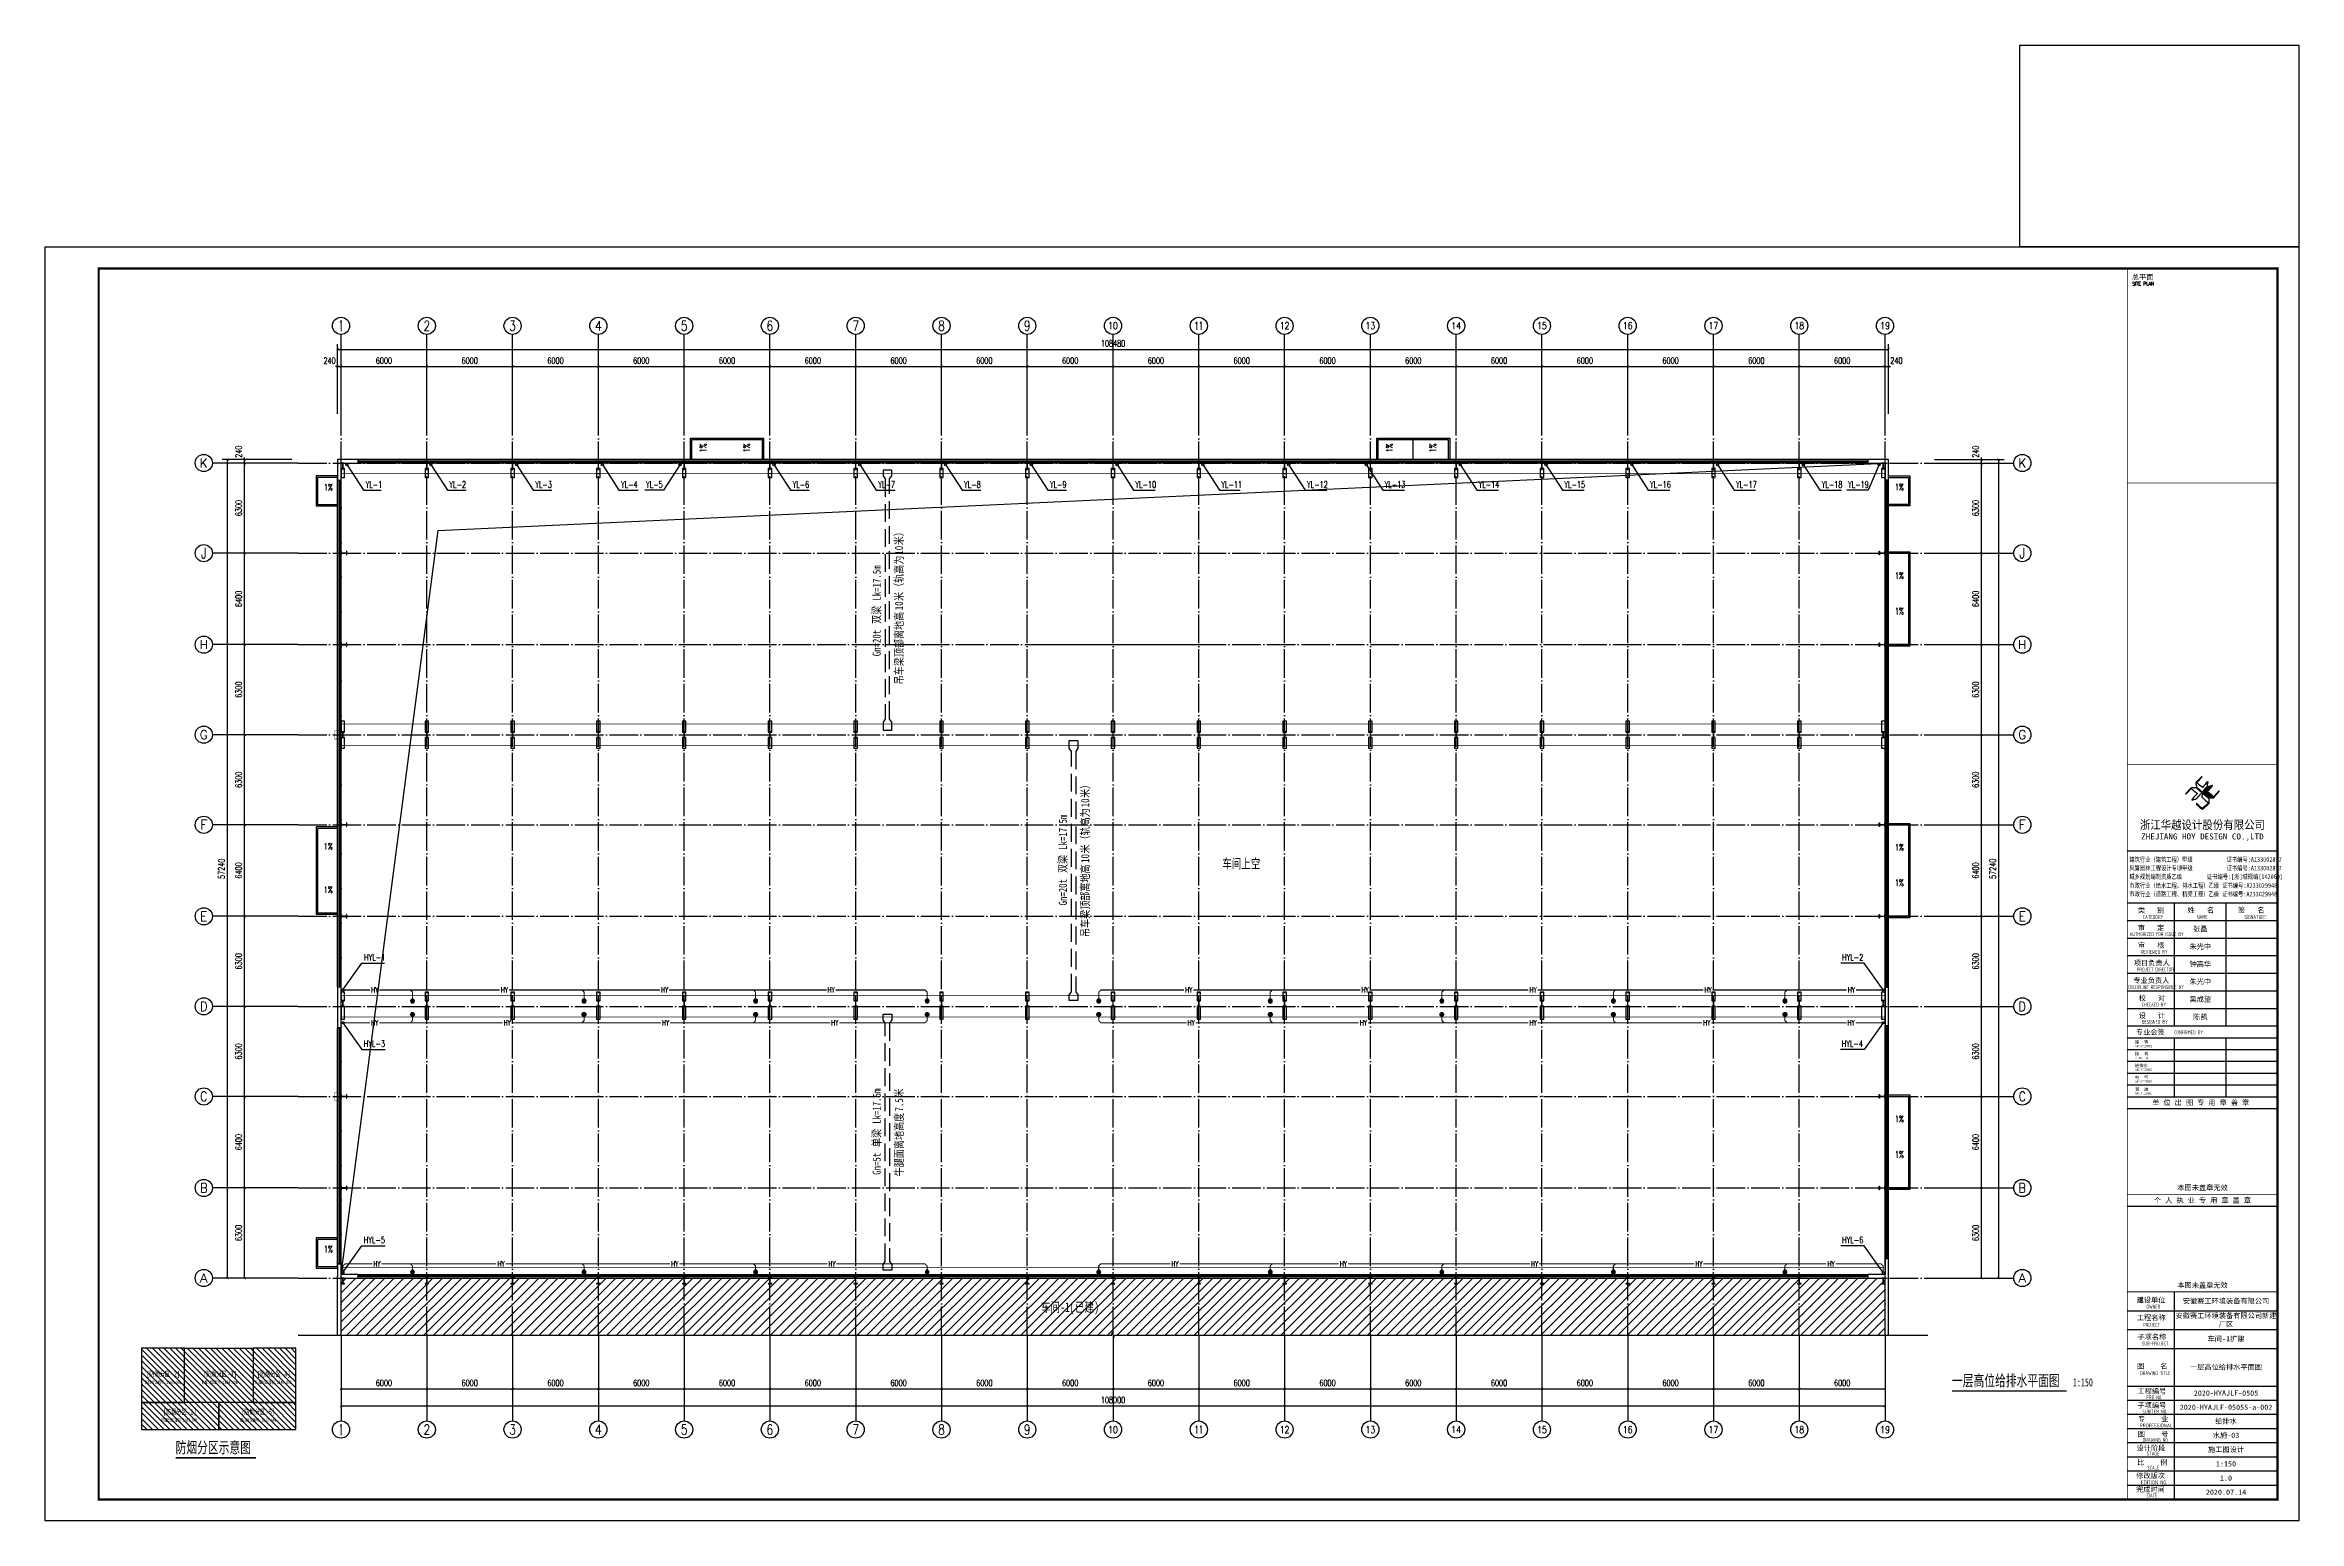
# Model space of a CAD drawing. Extents: x 1635833 to 4277885, y 16914845 to 35313750.
# Drawn here: x 2113224 to 2270874, y 17639164 to 17742386 of the extents above; entities that cross this region are included whole.
import ezdxf
from ezdxf.enums import TextEntityAlignment as Align

# ---------------------------------------------------------------- set-up
doc = ezdxf.new("R2010")
doc.units = 0
doc.header["$LTSCALE"] = 1000
doc.header["$MEASUREMENT"] = 0
doc.linetypes.add('DASH', pattern=[0.35, 0.25, -0.1])
doc.linetypes.add('DOTE', pattern=[2.42, 2, -0.2, 0.02, -0.2])
doc.layers.get('Defpoints').update_dxf_attribs({"color": 250})
for name, color, linetype in [('0 -  屋顶线', 150, 'Continuous'), ('0 - 填充', 251, 'Continuous'), ('00-人防文字', 140, 'Continuous'), ('AXIS_TEXT', 7, 'Continuous'), ('AXIS_外部', 171, 'Continuous'), ('COLUMN', 2, 'Continuous'), ('DIM_LEAD', 145, 'Continuous'), ('DIM_SYMB', 165, 'Continuous'), ('DIM_雨水', 3, 'Continuous'), ('DOTE', 8, 'DOTE'), ('PIPE-雨水', 4, 'Continuous'), ('PUB_TEXT', 7, 'Continuous'), ('PUB_TITLE', 4, 'Continuous'), ('PUB_WALL', 9, 'Continuous'), ('R-tec-ysd', 1, 'Continuous'), ('TEXT_雨水', 7, 'Continuous'), ('TK', 4, 'Continuous'), ('TWT_TEXT', 7, 'Continuous'), ('VPIPE-雨水', 4, 'Continuous'), ('WALL-PARAPET', 6, 'Continuous'), ('WINDOW', 140, 'Continuous')]:
    doc.layers.add(name, color=color, linetype=linetype)
doc.styles.add('-宋体', font='', dxfattribs={"width": 0.8})
doc.styles.add('_TCH_AXIS', font='COMPLEX', dxfattribs={"bigfont": 'GBCBIG'})
doc.styles.add('_TCH_DIM', font='SIMPLEX', dxfattribs={"bigfont": 'GBCBIG'})
doc.styles.add('_TCH_DIM_T3', font='SIMPLEX', dxfattribs={"width": 0.705882, "bigfont": 'GBCBIG'})
doc.styles.add('_TWT_PIPETEXT', font='COMPLEX', dxfattribs={"width": 0.8, "height": 2.5, "bigfont": 'HZTXT'})
doc.styles.add('_TWT_SERIAL', font='COMPLEX', dxfattribs={"width": 0.8, "height": 3, "bigfont": 'HZTXT'})
doc.styles.add('COMPLEX', font='COMPLEX')
doc.styles.add('HT', font='simhei.ttf', dxfattribs={"width": 0.7})
doc.styles.add('ROMANS', font='romans', dxfattribs={"width": 0.65, "height": 231.275})
doc.styles.add('TSSD_REIN', font='tssdeng.shx', dxfattribs={"width": 0.7, "bigfont": 'tssdchn.shx'})
doc.styles.add('图签宋体', font='', dxfattribs={"height": 300})
doc.styles.add('图签黑体', font='simhei.ttf', dxfattribs={"height": 550})
doc.styles.get('-宋体').set_extended_font_data('SimSun')
doc.styles.get('图签宋体').set_extended_font_data('NSimSun')
doc.dimstyles.new('_TCH_ARCH&&150', dxfattribs={"dimtxt": 446.25, "dimasz": 150, "dimexe": 375, "dimexo": 450, "dimgap": 189.375, "dimtad": 1, "dimdec": 0, "dimzin": 0, "dimdsep": 46, "dimtxsty": '_TCH_DIM_T3', "dimblk": 'ARCHTICK', "dimcen": 0.09, "dimclrt": 7, "dimazin": 2, "dimtfac": 1, "dimtdec": 0, "dimtix": 1, "dimtmove": 2, "dimatfit": 3, "dimfxl": 0, "dimtolj": 1, "dimtzin": 0, "dimarcsym": 0})

msp = doc.modelspace()

# ---------------------------------------------------------------- texts
at = {"layer": '00-人防文字', "style": 'HT', "width": 0.7}
for s, height, p in [('防烟分区面积', 225.3165, (2120217.185, 17648749.395)), ('[', 375.527, (2120316.311, 17649255.944)), ('防烟分区', 375.5274, (2120505.341, 17649255.944)), (':1140.00m', 225.3165, (2121578.198, 17648749.395)), ('-2]', 375.5274, (2122017.577, 17649255.944)), ('2', 112.658, (2122598.957, 17648899.395)), ('防烟分区面积', 225.3165, (2124179.248, 17648749.395)), ('[', 375.527, (2124278.374, 17649255.944)), ('防烟分区', 375.5274, (2124467.404, 17649255.944)), (':1824.00m', 225.3165, (2125540.261, 17648749.395)), ('-3]', 375.5274, (2125979.64, 17649255.944)), ('2', 112.658, (2126561.02, 17648899.395)), ('防烟分区面积', 225.3165, (2127946.726, 17648749.395)), ('[', 375.527, (2128045.852, 17649255.944)), ('防烟分区', 375.5274, (2128234.881, 17649255.944)), (':1140.00m', 225.3165, (2129307.738, 17648749.395)), ('-4]', 375.5274, (2129747.118, 17649255.944)), ('2', 112.658, (2130328.498, 17648899.395)), ('防烟分区面积', 225.3165, (2121371.789, 17646097.178)), ('[', 375.527, (2121470.915, 17646603.727)), ('防烟分区', 375.5274, (2121659.945, 17646603.727)), (':1013.04m', 225.3165, (2122732.801, 17646097.178)), ('-1]', 375.5274, (2123172.181, 17646603.727)), ('2', 112.658, (2123753.561, 17646247.178)), ('防烟分区面积', 225.3165, (2126865.223, 17646097.178)), ('[', 375.527, (2126964.349, 17646603.727)), ('防烟分区', 375.5274, (2127153.379, 17646603.727)), (':1013.04m', 225.3165, (2128226.236, 17646097.178)), ('-5]', 375.5274, (2128665.615, 17646603.727)), ('2', 112.658, (2129246.995, 17646247.178))]:
    msp.add_text(s, height=height, dxfattribs=at).set_placement(p)
at = {"layer": 'PUB_TEXT', "style": '_TCH_DIM', "width": 0.705882}
for p in [(2159479.297, 17713897.909), (2162516.938, 17713897.909), (2207479.298, 17713897.909), (2210516.938, 17713897.909)]:
    msp.add_text('1%%%', height=446.25, rotation=90, dxfattribs=at).set_placement(p)
at = {"layer": 'PUB_TEXT'}
for s, height, style, width, p in [('1%%%', 446.25, '_TCH_DIM', 0.705882, (2132722.233, 17711240.996)), ('1%%%', 446.25, '_TCH_DIM', 0.705882, (2242614.792, 17711246.26)), ('1%%%', 446.25, '_TCH_DIM', 0.705882, (2242614.792, 17705053.627)), ('1%%%', 446.25, '_TCH_DIM', 0.705882, (2242614.792, 17702569.463)), ('1%%%', 446.25, '_TCH_DIM', 0.705882, (2132715.707, 17686124.878)), ('车间上空', 675.9494, 'HT', 0.7, (2195572.132, 17684798.899)), ('1%%%', 446.25, '_TCH_DIM', 0.705882, (2242614.792, 17686053.627)), ('1%%%', 446.25, '_TCH_DIM', 0.705882, (2242614.792, 17683569.463)), ('1%%%', 446.25, '_TCH_DIM', 0.705882, (2132715.707, 17683087.238)), ('1%%%', 446.25, '_TCH_DIM', 0.705882, (2242614.792, 17667053.627)), ('1%%%', 446.25, '_TCH_DIM', 0.705882, (2242614.792, 17664569.463)), ('1%%%', 446.25, '_TCH_DIM', 0.705882, (2132722.233, 17657946.26)), ('车间', 675.9494, 'HT', 0.7, (2182882.324, 17653779.954)), ('-1(', 675.9494, 'HT', 0.7, (2184243.337, 17653779.954)), ('已建', 675.9494, 'HT', 0.7, (2185264.096, 17653779.954)), (')', 675.949, 'HT', 0.7, (2186625.109, 17653779.954)), ('一层高位给排水平面图', 788.6076, 'HT', 0.7, (2246607.539, 17648584.63)), ('1:150', 563.2911, 'HT', 0.7, (2255058.931, 17648575.769)), ('防烟分区示意图', 788.6076, 'HT', 0.7, (2122352.365, 17643907.609))]:
    msp.add_text(s, height=height, dxfattribs=dict(at, style=style, width=width)).set_placement(p)
at = {"layer": 'PUB_TEXT', "color": 8, "style": '-宋体', "width": 0.8}
for s, height, p in [('米）', 566.4557, (2173236.346, 17707397.262)), ('10', 566.4557, (2173236.346, 17706749.16)), ('Lk=17.5m', 566.4557, (2171673.874, 17703527.922)), ('米（轨高为', 566.4557, (2173236.346, 17703508.654)), ('双梁', 566.4557, (2171673.874, 17701907.669)), ('吊车梁顶部离地高', 566.4557, (2173236.346, 17697675.743)), ('10', 566.4557, (2173236.346, 17702860.553)), ('Gn=20t', 566.4557, (2171673.874, 17699639.315)), ('米）', 566.4557, (2186260.474, 17689727.228)), ('Lk=17.5m', 566.4557, (2184698.002, 17686097.833)), ('米（轨高为', 566.4557, (2186260.474, 17685838.62)), ('10', 566.4557, (2186260.474, 17689079.126)), ('双梁', 566.4557, (2184698.002, 17684477.58)), ('10', 566.4557, (2186260.474, 17685190.519)), ('Gn=20t', 566.4557, (2184698.002, 17682209.225)), ('吊车梁顶部离地高', 566.4557, (2186260.474, 17680005.709)), ('Lk=17.5m', 566.4557, (2171673.874, 17666935.807)), ('米', 566.456, (2173236.346, 17668775.329)), ('7.5', 566.4557, (2173236.346, 17667803.177)), ('单梁', 566.4557, (2171673.874, 17665315.554)), ('牛腿面离地高度', 566.4557, (2173236.346, 17663266.468)), ('Gn=5t', 566.4557, (2171673.874, 17663371.25))]:
    msp.add_text(s, height=height, rotation=90, dxfattribs=at).set_placement(p)
at = {"layer": 'TEXT_雨水', "style": '_TWT_PIPETEXT', "width": 0.64}
for p in [(2136032.775, 17676111.953), (2145101.311, 17676111.953), (2156307.945, 17676111.953), (2167959.546, 17676111.953), (2192965.982, 17676111.953), (2205302.075, 17676111.953), (2217059.233, 17676111.953), (2229295.737, 17676111.953), (2239322.821, 17676111.953), (2136032.775, 17673819.815), (2145306.676, 17673819.815), (2156378.348, 17673819.815), (2168215.615, 17673819.815), (2193139.981, 17673819.815), (2205183.06, 17673819.815), (2217050.215, 17673819.815), (2229204.615, 17673819.815), (2239305.741, 17673819.815), (2144868.446, 17656959.902), (2157013.409, 17656959.902), (2168014.04, 17656959.902), (2192007.241, 17656959.902), (2203784.521, 17656959.902), (2217158.87, 17656959.902), (2228657.73, 17656959.902), (2237896.718, 17656959.902)]:
    msp.add_text('HY', height=375, dxfattribs=at).set_placement(p)
msp.add_text('HY', height=375, rotation=0.00000001, dxfattribs=at).set_placement((2136185.917, 17656959.902))
at = {"layer": 'TWT_TEXT', "style": '_TWT_SERIAL', "width": 0.64}
for s, p in [('YL-1', (2135638.679, 17711424.635)), ('YL-2', (2141506.661, 17711424.635)), ('YL-3', (2147506.661, 17711424.635)), ('YL-4', (2153504.144, 17711424.635)), ('YL-5', (2155256.935, 17711424.635)), ('YL-6', (2165506.661, 17711424.635)), ('YL-7', (2171506.661, 17711424.635)), ('YL-8', (2177506.661, 17711424.635)), ('YL-9', (2183506.661, 17711424.635)), ('YL-10', (2189491.162, 17711424.635)), ('YL-11', (2195495.524, 17711424.635)), ('YL-12', (2201491.162, 17711424.635)), ('YL-13', (2206922.654, 17711424.635)), ('YL-14', (2213489.612, 17711424.635)), ('YL-15', (2219491.162, 17711424.635)), ('YL-16', (2225491.162, 17711424.635)), ('YL-17', (2231491.162, 17711424.635)), ('YL-18', (2237491.162, 17711424.635)), ('YL-19', (2239333.129, 17711424.635)), ('HYL-1', (2135530.814, 17678353.604)), ('HYL-2', (2238919.872, 17678353.604)), ('HYL-3', (2135514.581, 17672313.164)), ('HYL-4', (2238893.572, 17672313.164)), ('HYL-5', (2135514.581, 17658593.604)), ('HYL-6', (2238919.872, 17658593.604))]:
    msp.add_text(s, height=450, dxfattribs=at).set_placement(p)

# ---------------------------------------------------------------- blocks, each defined once
blk = doc.blocks.new('A$C3ACC4A1C')
at = {"layer": 'COLUMN'}
h = blk.add_hatch(color=256, dxfattribs=at)
h.paths.add_polyline_path([(125, 400), (0, 400), (0, 388), (120, 388), (120, 200), (125, 200)])
h.paths.add_polyline_path([(250, 400), (125, 400), (125, 200), (130, 200), (130, 388), (250, 388)])
h.paths.add_polyline_path([(250, 12), (130, 12), (130, 200), (125, 200), (125, 0), (250, 0)])
h.paths.add_polyline_path([(125, 200), (120, 200), (120, 12), (0, 12), (0, 0), (125, 0)])
blk.add_lwpolyline([(0, 0), (0, 12), (120, 12), (120, 388), (0, 388), (0, 400), (250, 400), (250, 388), (130, 388), (130, 12), (250, 12), (250, 0)], close=True, dxfattribs=at)
blk = doc.blocks.new('ysd')
at = {"layer": 'R-tec-ysd', "lineweight": 25}
for p, q in [((351079, 494502), (351174, 494471)), ((351174, 494452), (351079, 494422)), ((351179, 494489), (351081, 494510)), ((351081, 494414), (351179, 494435)), ((351121, 494579), (351188, 494505)), ((351188, 494419), (351121, 494344)), ((351201, 494518), (351127, 494585)), ((351127, 494339), (351201, 494405)), ((351196, 494625), (351217, 494527)), ((351217, 494396), (351196, 494299)), ((351235, 494532), (351204, 494627)), ((351204, 494297), (351235, 494391)), ((351284, 494627), (351254, 494532)), ((351254, 494391), (351284, 494297)), ((351271, 494527), (351292, 494625)), ((351292, 494299), (351271, 494396)), ((351362, 494585), (351288, 494518)), ((351288, 494405), (351362, 494339)), ((351301, 494505), (351367, 494579)), ((351367, 494344), (351301, 494419)), ((351407, 494510), (351310, 494489)), ((351310, 494435), (351407, 494414)), ((351315, 494471), (351409, 494502)), ((351409, 494422), (351315, 494452))]:
    blk.add_line(p, q, dxfattribs=at)
for radius in [170, 54]:
    blk.add_circle((351244, 494462), radius, dxfattribs=at)
for centre, start, end in [((351170, 494462), 291.63817, 68.36747), ((351180, 494499), 261.63817, 38.36747), ((351180, 494425), 321.63817, 98.36747), ((351207, 494526), 231.63817, 8.36747), ((351207, 494398), 351.63817, 128.36747), ((351244, 494536), 201.63817, 338.36747), ((351244, 494388), 21.63817, 158.36747), ((351281, 494526), 171.63817, 308.36747), ((351281, 494398), 51.63817, 188.36747), ((351308, 494499), 141.63817, 278.36747), ((351308, 494425), 81.63817, 218.36747), ((351318, 494462), 111.63817, 248.36747)]:
    blk.add_arc(centre, 10, start, end, dxfattribs=at)
blk = doc.blocks.new('A$C053D6479')
at = {"layer": 'PUB_TITLE'}
h = blk.add_hatch(color=256, dxfattribs=at)
h.dxf.hatch_style = 1
edge = h.paths.add_edge_path()
edge.add_spline(control_points=[(1026, 827), (1105, 920), (1188, 1008), (1266, 1102)], knot_values=[13, 13, 13, 13, 14, 14, 14, 14], degree=3, periodic=0)
edge.add_spline(control_points=[(1266, 1102), (1258, 1111), (1249, 1119), (1239, 1116)], knot_values=[12, 12, 12, 12, 13, 13, 13, 13], degree=3, periodic=0)
edge.add_spline(control_points=[(1239, 1116), (1210, 1107), (1179, 1092), (1144, 1077)], knot_values=[11, 11, 11, 11, 12, 12, 12, 12], degree=3, periodic=0)
edge.add_spline(control_points=[(1144, 1077), (1109, 1063), (1069, 1053), (1047, 1038)], knot_values=[10, 10, 10, 10, 11, 11, 11, 11], degree=3, periodic=0)
edge.add_spline(control_points=[(1047, 1038), (1028, 1026), (1007, 992), (991, 972)], knot_values=[9, 9, 9, 9, 10, 10, 10, 10], degree=3, periodic=0)
edge.add_spline(control_points=[(991, 972), (942, 913), (899, 868), (849, 810)], knot_values=[8, 8, 8, 8, 9, 9, 9, 9], degree=3, periodic=0)
edge.add_spline(control_points=[(849, 810), (842, 801), (822, 776), (822, 775)], knot_values=[7, 7, 7, 7, 8, 8, 8, 8], degree=3, periodic=0)
edge.add_spline(control_points=[(822, 775), (823, 771), (848, 752), (859, 744)], knot_values=[6, 6, 6, 6, 7, 7, 7, 7], degree=3, periodic=0)
edge.add_spline(control_points=[(859, 744), (949, 670), (1035, 592), (1122, 521)], knot_values=[5, 5, 5, 5, 6, 6, 6, 6], degree=3, periodic=0)
edge.add_spline(control_points=[(1122, 521), (1153, 527), (1185, 530), (1217, 533)], knot_values=[4, 4, 4, 4, 5, 5, 5, 5], degree=3, periodic=0)
edge.add_spline(control_points=[(1217, 533), (1246, 535), (1293, 532), (1316, 542)], knot_values=[3, 3, 3, 3, 4, 4, 4, 4], degree=3, periodic=0)
edge.add_spline(control_points=[(1316, 542), (1327, 547), (1338, 565), (1349, 579)], knot_values=[2, 2, 2, 2, 3, 3, 3, 3], degree=3, periodic=0)
edge.add_spline(control_points=[(1349, 579), (1423, 670), (1507, 759), (1572, 848)], knot_values=[1, 1, 1, 1, 2, 2, 2, 2], degree=3, periodic=0)
edge.add_spline(control_points=[(1572, 848), (1564, 852), (1561, 861), (1551, 862)], knot_values=[0, 0, 0, 0, 1, 1, 1, 1], degree=3, periodic=0)
edge.add_spline(control_points=[(1551, 862), (1469, 769), (1393, 671), (1310, 579)], knot_values=[15, 15, 15, 15, 16, 16, 16, 16], degree=3, periodic=0)
edge.add_spline(control_points=[(1310, 579), (1216, 662), (1118, 742), (1026, 827)], knot_values=[14, 14, 14, 14, 15, 15, 15, 15], degree=3, periodic=0)
at = {"layer": 'TK'}
for points, knots in [([(1031, 1298), (1066, 1286), (1054, 1262), (1045, 1224), (1036, 1188), (1031, 1158), (1024, 1121), (1020, 1104), (1017, 1085), (1012, 1071), (1004, 1052), (976, 1026), (956, 1003), (906, 946), (866, 899), (814, 839), (806, 829), (789, 806), (787, 806), (777, 804), (728, 856), (719, 864), (651, 922), (580, 978), (514, 1036), (509, 1106), (488, 1176), (479, 1247), (570, 1343), (663, 1436), (758, 1526), (764, 1523), (768, 1518), (774, 1515), (693, 1422), (599, 1343), (520, 1249), (607, 1171), (698, 1096), (789, 1021), (874, 1109), (950, 1206), (1031, 1298)], [0, 0, 0, 0, 1, 1, 1, 2, 2, 2, 3, 3, 3, 4, 4, 4, 5, 5, 5, 6, 6, 6, 7, 7, 7, 8, 8, 8, 9, 9, 9, 10, 10, 10, 11, 11, 11, 12, 12, 12, 13, 13, 13, 14, 14, 14, 14]), ([(1551, 862), (1561, 861), (1564, 852), (1572, 848), (1507, 759), (1423, 670), (1349, 579), (1338, 565), (1327, 547), (1316, 542), (1293, 532), (1246, 535), (1217, 533), (1185, 530), (1153, 527), (1122, 521), (1035, 592), (949, 670), (859, 744), (848, 752), (823, 771), (822, 775), (822, 776), (842, 801), (849, 810), (899, 868), (942, 913), (991, 972), (1007, 992), (1028, 1026), (1047, 1038), (1069, 1053), (1109, 1063), (1144, 1077), (1179, 1092), (1210, 1107), (1239, 1116), (1249, 1119), (1258, 1111), (1266, 1102), (1188, 1008), (1105, 920), (1026, 827), (1118, 742), (1216, 662), (1310, 579), (1393, 671), (1469, 769), (1551, 862)], [0, 0, 0, 0, 1, 1, 1, 2, 2, 2, 3, 3, 3, 4, 4, 4, 5, 5, 5, 6, 6, 6, 7, 7, 7, 8, 8, 8, 9, 9, 9, 10, 10, 10, 11, 11, 11, 12, 12, 12, 13, 13, 13, 14, 14, 14, 15, 15, 15, 16, 16, 16, 16]), ([(555, 949), (624, 891), (699, 833), (760, 773), (689, 691), (614, 604), (539, 517), (529, 505), (516, 487), (506, 482), (492, 475), (469, 472), (452, 467), (416, 456), (383, 448), (342, 438), (323, 433), (297, 422), (293, 440), (291, 452), (313, 470), (322, 480), (400, 566), (477, 652), (553, 736), (460, 815), (366, 894), (270, 970), (183, 883), (101, 791), (16, 703), (-18, 714), (9, 735), (28, 755), (103, 838), (192, 930), (266, 1005), (319, 1009), (387, 1005), (442, 1007), (456, 1008), (472, 1011), (485, 1007), (507, 1000), (534, 967), (555, 949)], [0, 0, 0, 0, 1, 1, 1, 2, 2, 2, 3, 3, 3, 4, 4, 4, 5, 5, 5, 6, 6, 6, 7, 7, 7, 8, 8, 8, 9, 9, 9, 10, 10, 10, 11, 11, 11, 12, 12, 12, 13, 13, 13, 14, 14, 14, 15, 15, 15, 15]), ([(1097, 490), (1100, 425), (1106, 361), (1107, 294), (1018, 207), (925, 121), (830, 33), (818, 21), (800, 0), (787, 0), (768, -1), (725, 49), (712, 60), (662, 103), (616, 143), (568, 186), (545, 207), (518, 224), (499, 250), (501, 259), (511, 261), (516, 267), (609, 192), (696, 111), (785, 33), (883, 118), (977, 208), (1070, 298), (992, 373), (892, 456), (803, 534), (791, 544), (768, 561), (766, 569), (761, 588), (776, 634), (780, 655), (785, 690), (788, 721), (795, 746), (897, 661), (998, 576), (1097, 490)], [0, 0, 0, 0, 1, 1, 1, 2, 2, 2, 3, 3, 3, 4, 4, 4, 5, 5, 5, 6, 6, 6, 7, 7, 7, 8, 8, 8, 9, 9, 9, 10, 10, 10, 11, 11, 11, 12, 12, 12, 13, 13, 13, 14, 14, 14, 14])]:
    blk.add_open_spline(points, degree=3, knots=knots, dxfattribs=at)
blk = doc.blocks.new('GeYuanFrame_33122174', base_point=(20.1, 4.5))
at = {"layer": 'PUB_TITLE'}
for points in [[(1013.1, 235.3), (1013.1, 292.7)], [(1037.1, 235.3), (1037.1, 292.7)], [(1013.1, 202.3), (1013.1, 229.8)], [(1037.1, 202.3), (1037.1, 229.8)], [(1013.1, 14.5), (1013.1, 111.3)]]:
    blk.add_lwpolyline(points, dxfattribs=at)
at = {"layer": 'TK'}
for p, q in [((991.1, 316.9), (1061.1, 316.9)), ((991.1, 284.5), (1061.1, 284.5)), ((991.1, 276.3), (1061.1, 276.3)), ((991.1, 268.1), (1061.1, 268.1)), ((991.1, 259.9), (1061.1, 259.9)), ((991.1, 251.7), (1061.1, 251.7)), ((991.1, 243.5), (1061.1, 243.5)), ((991.1, 235.3), (1061.1, 235.3)), ((991.1, 235.3), (1061.1, 235.3)), ((991.1, 102.5), (1061.1, 102.5)), ((991.1, 93.7), (1061.1, 93.7)), ((991.1, 84.9), (1013.1, 84.9)), ((991.1, 84.9), (1061.1, 84.9)), ((991.1, 67.4), (1061.1, 67.4)), ((991.1, 67.3), (1061.1, 67.3)), ((991.1, 60.8), (1061.1, 60.8)), ((991.1, 54.2), (1061.1, 54.2)), ((991.1, 47.6), (1061.1, 47.6)), ((991.1, 41), (1061.1, 41)), ((991.1, 34.4), (1061.1, 34.4)), ((991.1, 27.8), (1061.1, 27.8)), ((991.1, 21.2), (1061.1, 21.2)), ((991.1, 14.5), (1061.1, 14.5))]:
    blk.add_line(p, q, dxfattribs=at)
blk.add_lwpolyline([(20.1, 4.5), (20.1, 598.5), (1071.1, 598.5), (1071.1, 4.5)], close=True, dxfattribs=at)
at = {"layer": 'TK', "const_width": 1}
blk.add_lwpolyline([(45.1, 588.5), (1061.1, 588.5), (1061.1, 14.5), (45.1, 14.5)], close=True, dxfattribs=at)
at = {"layer": 'TK'}
for points, const_width in [([(991.1, 588.5), (991.1, 14.5)], 0.4), ([(991.1, 488.5), (1061.1, 488.5)], 0.35), ([(991.1, 357.1), (1061.1, 357.1)], 0.35), ([(991.1, 292.7), (1061.1, 292.7)], 0.35), ([(991.1, 292.7), (1061.1, 292.7)], 0.35), ([(991.1, 235.3), (1061.1, 235.3)], 0.35), ([(991.1, 202.3), (1061.1, 202.3)], 0.35), ([(991.1, 156.8), (1061.1, 156.8)], 0.35), ([(991.1, 111.3), (1061.1, 111.3)], 0.35), ([(991.1, 67.4), (1061.1, 67.4)], 0.35)]:
    blk.add_lwpolyline(points, dxfattribs=dict(at, const_width=const_width))
for points in [[(991.1, 292.7), (1061.1, 292.7)], [(991.1, 235.3), (1061.1, 235.3)], [(991.1, 229.8), (1061.1, 229.8)], [(991.1, 224.3), (1061.1, 224.3)], [(991.1, 218.8), (1061.1, 218.8)], [(991.1, 213.3), (1061.1, 213.3)], [(991.1, 207.8), (1061.1, 207.8)], [(991.1, 202.3), (1061.1, 202.3)], [(991.1, 196.8), (1061.1, 196.8)], [(991.1, 151.3), (1061.1, 151.3)]]:
    blk.add_lwpolyline(points, dxfattribs=at)
at = {"layer": 'PUB_TITLE', "xscale": 0.01000000000021828, "yscale": 0.01000000000021828, "zscale": 0.01}
blk.add_blockref('A$C053D6479', (1018.2, 336.3), dxfattribs=at)
at = {"layer": 'TK', "style": '图签宋体'}
for s, height, p in [('总平面', 2.4, (993.2, 583.3)), ('类   别', 2.4, (996, 288.1)), ('姓   名', 2.4, (1019.2, 288.1)), ('签   名', 2.4, (1042.7, 288.1)), ('审   定', 2.4, (996, 279.9)), ('审   核', 2.4, (996, 271.7)), ('项目负责人', 2.4, (994.1, 263.5)), ('专业负责人', 2.4, (993.9, 255.3)), ('校   对', 2.4, (996.4, 247.1)), ('专业会签', 2.4, (995.1, 231.2)), ('设   计', 2.4, (996.4, 238.9)), ('建  筑', 1.44, (994.6, 227.1)), ('结  构', 1.44, (994.6, 221.6)), ('给排水', 1.44, (994.6, 216.1)), ('电  气', 1.44, (994.6, 210.6)), ('暖  通', 1.44, (994.6, 205.1)), ('单 位 出 图 专 用 章 盖 章', 2.4, (1002.7, 198.4)), ('本图未盖章无效', 2.4, (1014.4, 158.7)), ('个 人 执 业 专 用 章 盖 章', 2.4, (1003.5, 152.8)), ('本图未盖章无效', 2.4, (1014.4, 113.2)), ('建设单位', 2.4, (995.4, 106.3)), ('工程名称', 2.4, (995.5, 98.1)), ('子项名称', 2.4, (995.8, 89.1)), ('图    名', 2.4, (995.6, 75.5)), ('工程编号', 2.4, (995.8, 63.8)), ('子项编号', 2.4, (995.8, 57.2)), ('专    业', 2.4, (996, 50.9)), ('图    号', 2.4, (996, 43.8)), ('设计阶段', 2.4, (995.4, 37.3)), ('比    例', 2.4, (995.6, 30.6)), ('修改版次', 2.4, (995.2, 24.4)), ('完成时间', 2.4, (995.1, 18))]:
    blk.add_text(s, height=height, dxfattribs=at).set_placement(p)
at = {"layer": 'TK'}
for s, height, style, width, p in [('SITE PLAN', 1.7, 'ROMANS', 0.76, (993.4, 580.5)), ('建筑行业（建筑工程）甲级           证书编号:A133002877', 2.2, '-宋体', 0.8, (992, 311.8)), ('风景园林工程设计专项甲级           证书编号:A133002877', 2.2, '-宋体', 0.8, (992, 307.8)), ('城乡规划编制资质乙级        证书编号:[浙]城规编(142069)', 2.2, '-宋体', 0.8, (992, 303.8)), ('市政行业（给水工程、排水工程）乙级 证书编号:A233029948', 2.2, '-宋体', 0.8, (992, 299.7)), ('市政行业（道路工程、桥梁工程）乙级 证书编号:A233029948', 2.2, '-宋体', 0.8, (992, 295.7)), ('CATEGORY', 1.8, 'TSSD_REIN', 0.7, (998.3, 285.2)), ('NAME', 1.8, 'TSSD_REIN', 0.7, (1023.5, 285.2)), ('SIGNATURE', 1.8, 'TSSD_REIN', 0.7, (1045.7, 285.2)), ('AUTHORIZED FOR ISSUE BY', 1.8, 'TSSD_REIN', 0.7, (992.1, 277.2)), ('REVIEWED BY', 1.8, 'TSSD_REIN', 0.7, (997.4, 268.9)), ('DISCIPLINE RESPONSIBLE BY', 1.8, 'TSSD_REIN', 0.7, (991.6, 252.5)), ('PROJECT DIRECTOR', 1.8, 'TSSD_REIN', 0.7, (995.5, 260.7)), ('CHECKED BY', 1.8, 'TSSD_REIN', 0.7, (997.8, 244.4)), ('DESIGNED BY', 1.8, 'TSSD_REIN', 0.7, (997.8, 236.3)), ('CONFIRMED BY', 1.8, 'TSSD_REIN', 0.7, (1012.9, 231.4)), ('ARCHITECTURE', 1.08, 'TSSD_REIN', 0.7, (994.7, 225.3)), ('STRUCTURE', 1.08, 'TSSD_REIN', 0.7, (994.7, 219.8)), ('ARCHITECTURE', 1.08, 'TSSD_REIN', 0.7, (994.7, 214.3)), ('ARCHITECTURE', 1.08, 'TSSD_REIN', 0.7, (994.7, 208.8)), ('ARCHITECTURE', 1.08, 'TSSD_REIN', 0.7, (994.7, 203.3)), ('OWNER', 1.8, 'TSSD_REIN', 0.7, (1000, 103.5)), ('PROJECT', 1.8, 'TSSD_REIN', 0.7, (998.5, 95)), ('SUB-PROJECT', 1.8, 'TSSD_REIN', 0.7, (997.9, 86.3)), ('DRAWING TITLE', 1.8, 'TSSD_REIN', 0.7, (997, 72.5)), ('SUBITEM NO.', 1.8, 'TSSD_REIN', 0.7, (998.1, 54.6)), ('PRO N0.', 1.8, 'TSSD_REIN', 0.7, (1000, 61.2)), ('PROFESSIONAL', 1.8, 'TSSD_REIN', 0.8, (996.9, 48.1)), ('DRAWING NO.', 1.8, 'TSSD_REIN', 0.7, (998.2, 41.4)), ('STAGE', 1.8, 'TSSD_REIN', 0.7, (1000.1, 35)), ('EDITION NO.', 1.8, 'TSSD_REIN', 0.8, (997.5, 21.6)), ('SCALE', 1.8, 'TSSD_REIN', 0.7, (1000.4, 28.4)), ('DATE', 1.8, 'TSSD_REIN', 0.7, (1000.3, 15.5))]:
    blk.add_text(s, height=height, dxfattribs=dict(at, style=style, width=width)).set_placement(p)
for s, height, style, width, p in [('浙江华越设计股份有限公司', 3.96, 'HT', 0.9, (1026.1, 329.2)), ('ZHEJIANG HOY DESIGN CO.,LTD', 2.8, '图签黑体', 1.11, (1026.1, 323.3))]:
    blk.add_text(s, height=height, dxfattribs=dict(at, style=style, width=width)).set_placement(p, align=Align.MIDDLE)
at = {"layer": 'TK', "char_height": 2.4, "attachment_point": 5, "style": '图签宋体'}
for s, insert, width in [('朱光中', (1025.1, 272.2), 24), ('张矗', (1025.1, 280.4), 24), ('钟高华', (1025.1, 264), 24), ('朱光中', (1025.1, 255.8), 24), ('吴成望', (1025.1, 247.6), 24), ('陈凯', (1025.1, 239.4), 24), ('安徽赛工环境装备有限公司', (1037.1, 106.9), 48), ('安徽赛工环境装备有限公司新建厂区', (1037.1, 98.1), 48), ('车间-1扩建', (1037.1, 89.3), 48), ('一层高位给排水平面图', (1037.1, 76.1), 48), ('2020-HYAJLF-0505', (1037.1, 64.1), 48), ('2020-HYAJLF-0505S-a-002', (1037.1, 57.5), 48), ('给排水', (1037.1, 50.9), 48), ('水施-03', (1037.1, 44.3), 48), ('施工图设计', (1037.1, 37.7), 48), ('1:150', (1037.1, 31.1), 48), ('1.0', (1037.1, 24.5), 48), ('2020.07.14', (1037.1, 17.9), 48)]:
    blk.add_mtext(s, dxfattribs=dict(at, insert=insert, width=width))
blk = doc.blocks.new('_ArchTick')
at = {"color": 0, "linetype": 'ByBlock', "const_width": 0.4}
blk.add_lwpolyline([(-0.5, -0.5), (0.5, 0.5)], dxfattribs=at)
blk = doc.blocks.new('*D155')
at = {"layer": 'AXIS_外部', "color": 0, "lineweight": -2}
for p, q in [((2245374, 17662453), (2249049, 17662453)), ((2248674, 17656153), (2248674, 17662453)), ((2245374, 17656153), (2249049, 17656153))]:
    blk.add_line(p, q, dxfattribs=at)
at = {"layer": 'Defpoints', "color": 0}
for p in [(2244924, 17662453), (2248674, 17662453), (2244924, 17656153)]:
    blk.add_point(p, dxfattribs=at)
at = {"layer": 'AXIS_外部', "color": 0, "lineweight": -2, "xscale": 150, "yscale": 150, "zscale": 150}
for p, rotation in [((2248674, 17662453), 90), ((2248674, 17656153), 270)]:
    blk.add_blockref('_ArchTick', p, dxfattribs=dict(at, rotation=rotation))
at = {"layer": 'AXIS_外部', "color": 7, "insert": (2248261, 17659303), "char_height": 446.2, "attachment_point": 5, "rotation": 90, "style": '_TCH_DIM_T3'}
blk.add_mtext('\\A1;6300', dxfattribs=at)
blk = doc.blocks.new('*D156')
at = {"layer": 'AXIS_外部', "color": 0, "lineweight": -2}
for p, q in [((2245374, 17668853), (2249049, 17668853)), ((2248674, 17662453), (2248674, 17668853)), ((2245374, 17662453), (2249049, 17662453))]:
    blk.add_line(p, q, dxfattribs=at)
at = {"layer": 'Defpoints', "color": 0}
for p in [(2244924, 17668853), (2248674, 17668853), (2244924, 17662453)]:
    blk.add_point(p, dxfattribs=at)
at = {"layer": 'AXIS_外部', "color": 0, "lineweight": -2, "xscale": 150, "yscale": 150, "zscale": 150}
for p, rotation in [((2248674, 17668853), 90), ((2248674, 17662453), 270)]:
    blk.add_blockref('_ArchTick', p, dxfattribs=dict(at, rotation=rotation))
at = {"layer": 'AXIS_外部', "color": 7, "insert": (2248261, 17665653), "char_height": 446.2, "attachment_point": 5, "rotation": 90, "style": '_TCH_DIM_T3'}
blk.add_mtext('\\A1;6400', dxfattribs=at)
blk = doc.blocks.new('*D157')
at = {"layer": 'AXIS_外部', "color": 0, "lineweight": -2}
for p, q in [((2245374, 17675153), (2249049, 17675153)), ((2248674, 17668853), (2248674, 17675153)), ((2245374, 17668853), (2249049, 17668853))]:
    blk.add_line(p, q, dxfattribs=at)
at = {"layer": 'Defpoints', "color": 0}
for p in [(2244924, 17675153), (2248674, 17675153), (2244924, 17668853)]:
    blk.add_point(p, dxfattribs=at)
at = {"layer": 'AXIS_外部', "color": 0, "lineweight": -2, "xscale": 150, "yscale": 150, "zscale": 150}
for p, rotation in [((2248674, 17675153), 90), ((2248674, 17668853), 270)]:
    blk.add_blockref('_ArchTick', p, dxfattribs=dict(at, rotation=rotation))
at = {"layer": 'AXIS_外部', "color": 7, "insert": (2248261, 17672003), "char_height": 446.2, "attachment_point": 5, "rotation": 90, "style": '_TCH_DIM_T3'}
blk.add_mtext('\\A1;6300', dxfattribs=at)
blk = doc.blocks.new('*D158')
at = {"layer": 'AXIS_外部', "color": 0, "lineweight": -2}
for p, q in [((2245374, 17681453), (2249049, 17681453)), ((2248674, 17675153), (2248674, 17681453)), ((2245374, 17675153), (2249049, 17675153))]:
    blk.add_line(p, q, dxfattribs=at)
at = {"layer": 'Defpoints', "color": 0}
for p in [(2244924, 17681453), (2248674, 17681453), (2244924, 17675153)]:
    blk.add_point(p, dxfattribs=at)
at = {"layer": 'AXIS_外部', "color": 0, "lineweight": -2, "xscale": 150, "yscale": 150, "zscale": 150}
for p, rotation in [((2248674, 17681453), 90), ((2248674, 17675153), 270)]:
    blk.add_blockref('_ArchTick', p, dxfattribs=dict(at, rotation=rotation))
at = {"layer": 'AXIS_外部', "color": 7, "insert": (2248261, 17678303), "char_height": 446.2, "attachment_point": 5, "rotation": 90, "style": '_TCH_DIM_T3'}
blk.add_mtext('\\A1;6300', dxfattribs=at)
blk = doc.blocks.new('*D159')
at = {"layer": 'AXIS_外部', "color": 0, "lineweight": -2}
for p, q in [((2245374, 17687853), (2249049, 17687853)), ((2248674, 17681453), (2248674, 17687853)), ((2245374, 17681453), (2249049, 17681453))]:
    blk.add_line(p, q, dxfattribs=at)
at = {"layer": 'Defpoints', "color": 0}
for p in [(2244924, 17687853), (2248674, 17687853), (2244924, 17681453)]:
    blk.add_point(p, dxfattribs=at)
at = {"layer": 'AXIS_外部', "color": 0, "lineweight": -2, "xscale": 150, "yscale": 150, "zscale": 150}
for p, rotation in [((2248674, 17687853), 90), ((2248674, 17681453), 270)]:
    blk.add_blockref('_ArchTick', p, dxfattribs=dict(at, rotation=rotation))
at = {"layer": 'AXIS_外部', "color": 7, "insert": (2248261, 17684653), "char_height": 446.2, "attachment_point": 5, "rotation": 90, "style": '_TCH_DIM_T3'}
blk.add_mtext('\\A1;6400', dxfattribs=at)
blk = doc.blocks.new('*D160')
at = {"layer": 'AXIS_外部', "color": 0, "lineweight": -2}
for p, q in [((2245374, 17694153), (2249049, 17694153)), ((2248674, 17687853), (2248674, 17694153)), ((2245374, 17687853), (2249049, 17687853))]:
    blk.add_line(p, q, dxfattribs=at)
at = {"layer": 'Defpoints', "color": 0}
for p in [(2244924, 17694153), (2248674, 17694153), (2244924, 17687853)]:
    blk.add_point(p, dxfattribs=at)
at = {"layer": 'AXIS_外部', "color": 0, "lineweight": -2, "xscale": 150, "yscale": 150, "zscale": 150}
for p, rotation in [((2248674, 17694153), 90), ((2248674, 17687853), 270)]:
    blk.add_blockref('_ArchTick', p, dxfattribs=dict(at, rotation=rotation))
at = {"layer": 'AXIS_外部', "color": 7, "insert": (2248261, 17691003), "char_height": 446.2, "attachment_point": 5, "rotation": 90, "style": '_TCH_DIM_T3'}
blk.add_mtext('\\A1;6300', dxfattribs=at)
blk = doc.blocks.new('*D161')
at = {"layer": 'AXIS_外部', "color": 0, "lineweight": -2}
for p, q in [((2245374, 17700453), (2249049, 17700453)), ((2248674, 17694153), (2248674, 17700453)), ((2245374, 17694153), (2249049, 17694153))]:
    blk.add_line(p, q, dxfattribs=at)
at = {"layer": 'Defpoints', "color": 0}
for p in [(2244924, 17700453), (2248674, 17700453), (2244924, 17694153)]:
    blk.add_point(p, dxfattribs=at)
at = {"layer": 'AXIS_外部', "color": 0, "lineweight": -2, "xscale": 150, "yscale": 150, "zscale": 150}
for p, rotation in [((2248674, 17700453), 90), ((2248674, 17694153), 270)]:
    blk.add_blockref('_ArchTick', p, dxfattribs=dict(at, rotation=rotation))
at = {"layer": 'AXIS_外部', "color": 7, "insert": (2248261, 17697303), "char_height": 446.2, "attachment_point": 5, "rotation": 90, "style": '_TCH_DIM_T3'}
blk.add_mtext('\\A1;6300', dxfattribs=at)
blk = doc.blocks.new('*D162')
at = {"layer": 'AXIS_外部', "color": 0, "lineweight": -2}
for p, q in [((2245374, 17706853), (2249049, 17706853)), ((2248674, 17700453), (2248674, 17706853)), ((2245374, 17700453), (2249049, 17700453))]:
    blk.add_line(p, q, dxfattribs=at)
at = {"layer": 'Defpoints', "color": 0}
for p in [(2244924, 17706853), (2248674, 17706853), (2244924, 17700453)]:
    blk.add_point(p, dxfattribs=at)
at = {"layer": 'AXIS_外部', "color": 0, "lineweight": -2, "xscale": 150, "yscale": 150, "zscale": 150}
for p, rotation in [((2248674, 17706853), 90), ((2248674, 17700453), 270)]:
    blk.add_blockref('_ArchTick', p, dxfattribs=dict(at, rotation=rotation))
at = {"layer": 'AXIS_外部', "color": 7, "insert": (2248261, 17703653), "char_height": 446.2, "attachment_point": 5, "rotation": 90, "style": '_TCH_DIM_T3'}
blk.add_mtext('\\A1;6400', dxfattribs=at)
blk = doc.blocks.new('*D163')
at = {"layer": 'AXIS_外部', "color": 0, "lineweight": -2}
for p, q in [((2245374, 17713153), (2249049, 17713153)), ((2248674, 17706853), (2248674, 17713153)), ((2245374, 17706853), (2249049, 17706853))]:
    blk.add_line(p, q, dxfattribs=at)
at = {"layer": 'Defpoints', "color": 0}
for p in [(2244924, 17713153), (2248674, 17713153), (2244924, 17706853)]:
    blk.add_point(p, dxfattribs=at)
at = {"layer": 'AXIS_外部', "color": 0, "lineweight": -2, "xscale": 150, "yscale": 150, "zscale": 150}
for p, rotation in [((2248674, 17713153), 90), ((2248674, 17706853), 270)]:
    blk.add_blockref('_ArchTick', p, dxfattribs=dict(at, rotation=rotation))
at = {"layer": 'AXIS_外部', "color": 7, "insert": (2248261, 17710003), "char_height": 446.2, "attachment_point": 5, "rotation": 90, "style": '_TCH_DIM_T3'}
blk.add_mtext('\\A1;6300', dxfattribs=at)
blk = doc.blocks.new('*D164')
at = {"layer": 'AXIS_外部', "color": 0, "lineweight": -2}
for p, q in [((2245374, 17713393), (2249049, 17713393)), ((2245374, 17713153), (2249049, 17713153)), ((2248674, 17713393), (2248674, 17713543)), ((2248674, 17713153), (2248674, 17713393)), ((2248674, 17713153), (2248674, 17713003))]:
    blk.add_line(p, q, dxfattribs=at)
at = {"layer": 'Defpoints', "color": 0}
for p in [(2244924, 17713393), (2244924, 17713153), (2248674, 17713393)]:
    blk.add_point(p, dxfattribs=at)
at = {"layer": 'AXIS_外部', "color": 0, "lineweight": -2, "xscale": 150, "yscale": 150, "zscale": 150}
for p, rotation in [((2248674, 17713393), 270), ((2248674, 17713153), 90)]:
    blk.add_blockref('_ArchTick', p, dxfattribs=dict(at, rotation=rotation))
at = {"layer": 'AXIS_外部', "color": 7, "insert": (2248261, 17713948), "char_height": 446.2, "attachment_point": 5, "rotation": 90, "style": '_TCH_DIM_T3'}
blk.add_mtext('\\A1;240', dxfattribs=at)
blk = doc.blocks.new('*D165')
at = {"layer": 'AXIS_外部', "color": 0, "lineweight": -2}
for p, q in [((2245374, 17713393), (2250249, 17713393)), ((2249874, 17656153), (2249874, 17713393)), ((2245374, 17656153), (2250249, 17656153))]:
    blk.add_line(p, q, dxfattribs=at)
at = {"layer": 'Defpoints', "color": 0}
for p in [(2244924, 17713393), (2249874, 17713393), (2244924, 17656153)]:
    blk.add_point(p, dxfattribs=at)
at = {"layer": 'AXIS_外部', "color": 0, "lineweight": -2, "xscale": 150, "yscale": 150, "zscale": 150}
for p, rotation in [((2249874, 17713393), 90), ((2249874, 17656153), 270)]:
    blk.add_blockref('_ArchTick', p, dxfattribs=dict(at, rotation=rotation))
at = {"layer": 'AXIS_外部', "color": 7, "insert": (2249461, 17684773), "char_height": 446.2, "attachment_point": 5, "rotation": 90, "style": '_TCH_DIM_T3'}
blk.add_mtext('\\A1;57240', dxfattribs=at)
blk = doc.blocks.new('*D166')
at = {"layer": 'AXIS_外部', "color": 0, "lineweight": -2}
for p, q in [((2130474, 17662453), (2126799, 17662453)), ((2127174, 17656153), (2127174, 17662453)), ((2130474, 17656153), (2126799, 17656153))]:
    blk.add_line(p, q, dxfattribs=at)
at = {"layer": 'Defpoints', "color": 0}
for p in [(2127174, 17662453), (2130924, 17662453), (2130924, 17656153)]:
    blk.add_point(p, dxfattribs=at)
at = {"layer": 'AXIS_外部', "color": 0, "lineweight": -2, "xscale": 150, "yscale": 150, "zscale": 150}
for p, rotation in [((2127174, 17662453), 90), ((2127174, 17656153), 270)]:
    blk.add_blockref('_ArchTick', p, dxfattribs=dict(at, rotation=rotation))
at = {"layer": 'AXIS_外部', "color": 7, "insert": (2126761, 17659303), "char_height": 446.2, "attachment_point": 5, "rotation": 90, "style": '_TCH_DIM_T3'}
blk.add_mtext('\\A1;6300', dxfattribs=at)
blk = doc.blocks.new('*D167')
at = {"layer": 'AXIS_外部', "color": 0, "lineweight": -2}
for p, q in [((2130474, 17668853), (2126799, 17668853)), ((2127174, 17662453), (2127174, 17668853)), ((2130474, 17662453), (2126799, 17662453))]:
    blk.add_line(p, q, dxfattribs=at)
at = {"layer": 'Defpoints', "color": 0}
for p in [(2127174, 17668853), (2130924, 17668853), (2130924, 17662453)]:
    blk.add_point(p, dxfattribs=at)
at = {"layer": 'AXIS_外部', "color": 0, "lineweight": -2, "xscale": 150, "yscale": 150, "zscale": 150}
for p, rotation in [((2127174, 17668853), 90), ((2127174, 17662453), 270)]:
    blk.add_blockref('_ArchTick', p, dxfattribs=dict(at, rotation=rotation))
at = {"layer": 'AXIS_外部', "color": 7, "insert": (2126761, 17665653), "char_height": 446.2, "attachment_point": 5, "rotation": 90, "style": '_TCH_DIM_T3'}
blk.add_mtext('\\A1;6400', dxfattribs=at)
blk = doc.blocks.new('*D168')
at = {"layer": 'AXIS_外部', "color": 0, "lineweight": -2}
for p, q in [((2130474, 17675153), (2126799, 17675153)), ((2127174, 17668853), (2127174, 17675153)), ((2130474, 17668853), (2126799, 17668853))]:
    blk.add_line(p, q, dxfattribs=at)
at = {"layer": 'Defpoints', "color": 0}
for p in [(2127174, 17675153), (2130924, 17675153), (2130924, 17668853)]:
    blk.add_point(p, dxfattribs=at)
at = {"layer": 'AXIS_外部', "color": 0, "lineweight": -2, "xscale": 150, "yscale": 150, "zscale": 150}
for p, rotation in [((2127174, 17675153), 90), ((2127174, 17668853), 270)]:
    blk.add_blockref('_ArchTick', p, dxfattribs=dict(at, rotation=rotation))
at = {"layer": 'AXIS_外部', "color": 7, "insert": (2126761, 17672003), "char_height": 446.2, "attachment_point": 5, "rotation": 90, "style": '_TCH_DIM_T3'}
blk.add_mtext('\\A1;6300', dxfattribs=at)
blk = doc.blocks.new('*D169')
at = {"layer": 'AXIS_外部', "color": 0, "lineweight": -2}
for p, q in [((2130474, 17681453), (2126799, 17681453)), ((2127174, 17675153), (2127174, 17681453)), ((2130474, 17675153), (2126799, 17675153))]:
    blk.add_line(p, q, dxfattribs=at)
at = {"layer": 'Defpoints', "color": 0}
for p in [(2127174, 17681453), (2130924, 17681453), (2130924, 17675153)]:
    blk.add_point(p, dxfattribs=at)
at = {"layer": 'AXIS_外部', "color": 0, "lineweight": -2, "xscale": 150, "yscale": 150, "zscale": 150}
for p, rotation in [((2127174, 17681453), 90), ((2127174, 17675153), 270)]:
    blk.add_blockref('_ArchTick', p, dxfattribs=dict(at, rotation=rotation))
at = {"layer": 'AXIS_外部', "color": 7, "insert": (2126761, 17678303), "char_height": 446.2, "attachment_point": 5, "rotation": 90, "style": '_TCH_DIM_T3'}
blk.add_mtext('\\A1;6300', dxfattribs=at)
blk = doc.blocks.new('*D170')
at = {"layer": 'AXIS_外部', "color": 0, "lineweight": -2}
for p, q in [((2130474, 17687853), (2126799, 17687853)), ((2127174, 17681453), (2127174, 17687853)), ((2130474, 17681453), (2126799, 17681453))]:
    blk.add_line(p, q, dxfattribs=at)
at = {"layer": 'Defpoints', "color": 0}
for p in [(2127174, 17687853), (2130924, 17687853), (2130924, 17681453)]:
    blk.add_point(p, dxfattribs=at)
at = {"layer": 'AXIS_外部', "color": 0, "lineweight": -2, "xscale": 150, "yscale": 150, "zscale": 150}
for p, rotation in [((2127174, 17687853), 90), ((2127174, 17681453), 270)]:
    blk.add_blockref('_ArchTick', p, dxfattribs=dict(at, rotation=rotation))
at = {"layer": 'AXIS_外部', "color": 7, "insert": (2126761, 17684653), "char_height": 446.2, "attachment_point": 5, "rotation": 90, "style": '_TCH_DIM_T3'}
blk.add_mtext('\\A1;6400', dxfattribs=at)
blk = doc.blocks.new('*D171')
at = {"layer": 'AXIS_外部', "color": 0, "lineweight": -2}
for p, q in [((2130474, 17694153), (2126799, 17694153)), ((2127174, 17687853), (2127174, 17694153)), ((2130474, 17687853), (2126799, 17687853))]:
    blk.add_line(p, q, dxfattribs=at)
at = {"layer": 'Defpoints', "color": 0}
for p in [(2127174, 17694153), (2130924, 17694153), (2130924, 17687853)]:
    blk.add_point(p, dxfattribs=at)
at = {"layer": 'AXIS_外部', "color": 0, "lineweight": -2, "xscale": 150, "yscale": 150, "zscale": 150}
for p, rotation in [((2127174, 17694153), 90), ((2127174, 17687853), 270)]:
    blk.add_blockref('_ArchTick', p, dxfattribs=dict(at, rotation=rotation))
at = {"layer": 'AXIS_外部', "color": 7, "insert": (2126761, 17691003), "char_height": 446.2, "attachment_point": 5, "rotation": 90, "style": '_TCH_DIM_T3'}
blk.add_mtext('\\A1;6300', dxfattribs=at)
blk = doc.blocks.new('*D172')
at = {"layer": 'AXIS_外部', "color": 0, "lineweight": -2}
for p, q in [((2130474, 17700453), (2126799, 17700453)), ((2127174, 17694153), (2127174, 17700453)), ((2130474, 17694153), (2126799, 17694153))]:
    blk.add_line(p, q, dxfattribs=at)
at = {"layer": 'Defpoints', "color": 0}
for p in [(2127174, 17700453), (2130924, 17700453), (2130924, 17694153)]:
    blk.add_point(p, dxfattribs=at)
at = {"layer": 'AXIS_外部', "color": 0, "lineweight": -2, "xscale": 150, "yscale": 150, "zscale": 150}
for p, rotation in [((2127174, 17700453), 90), ((2127174, 17694153), 270)]:
    blk.add_blockref('_ArchTick', p, dxfattribs=dict(at, rotation=rotation))
at = {"layer": 'AXIS_外部', "color": 7, "insert": (2126761, 17697303), "char_height": 446.2, "attachment_point": 5, "rotation": 90, "style": '_TCH_DIM_T3'}
blk.add_mtext('\\A1;6300', dxfattribs=at)
blk = doc.blocks.new('*D173')
at = {"layer": 'AXIS_外部', "color": 0, "lineweight": -2}
for p, q in [((2130474, 17706853), (2126799, 17706853)), ((2127174, 17700453), (2127174, 17706853)), ((2130474, 17700453), (2126799, 17700453))]:
    blk.add_line(p, q, dxfattribs=at)
at = {"layer": 'Defpoints', "color": 0}
for p in [(2127174, 17706853), (2130924, 17706853), (2130924, 17700453)]:
    blk.add_point(p, dxfattribs=at)
at = {"layer": 'AXIS_外部', "color": 0, "lineweight": -2, "xscale": 150, "yscale": 150, "zscale": 150}
for p, rotation in [((2127174, 17706853), 90), ((2127174, 17700453), 270)]:
    blk.add_blockref('_ArchTick', p, dxfattribs=dict(at, rotation=rotation))
at = {"layer": 'AXIS_外部', "color": 7, "insert": (2126761, 17703653), "char_height": 446.2, "attachment_point": 5, "rotation": 90, "style": '_TCH_DIM_T3'}
blk.add_mtext('\\A1;6400', dxfattribs=at)
blk = doc.blocks.new('*D174')
at = {"layer": 'AXIS_外部', "color": 0, "lineweight": -2}
for p, q in [((2130474, 17713153), (2126799, 17713153)), ((2127174, 17706853), (2127174, 17713153)), ((2130474, 17706853), (2126799, 17706853))]:
    blk.add_line(p, q, dxfattribs=at)
at = {"layer": 'Defpoints', "color": 0}
for p in [(2127174, 17713153), (2130924, 17713153), (2130924, 17706853)]:
    blk.add_point(p, dxfattribs=at)
at = {"layer": 'AXIS_外部', "color": 0, "lineweight": -2, "xscale": 150, "yscale": 150, "zscale": 150}
for p, rotation in [((2127174, 17713153), 90), ((2127174, 17706853), 270)]:
    blk.add_blockref('_ArchTick', p, dxfattribs=dict(at, rotation=rotation))
at = {"layer": 'AXIS_外部', "color": 7, "insert": (2126761, 17710003), "char_height": 446.2, "attachment_point": 5, "rotation": 90, "style": '_TCH_DIM_T3'}
blk.add_mtext('\\A1;6300', dxfattribs=at)
blk = doc.blocks.new('*D175')
at = {"layer": 'AXIS_外部', "color": 0, "lineweight": -2}
for p, q in [((2130474, 17713393), (2126799, 17713393)), ((2130474, 17713153), (2126799, 17713153)), ((2127174, 17713393), (2127174, 17713543)), ((2127174, 17713153), (2127174, 17713393)), ((2127174, 17713153), (2127174, 17713003))]:
    blk.add_line(p, q, dxfattribs=at)
at = {"layer": 'Defpoints', "color": 0}
for p in [(2127174, 17713393), (2130924, 17713393), (2130924, 17713153)]:
    blk.add_point(p, dxfattribs=at)
at = {"layer": 'AXIS_外部', "color": 0, "lineweight": -2, "xscale": 150, "yscale": 150, "zscale": 150}
for p, rotation in [((2127174, 17713393), 270), ((2127174, 17713153), 90)]:
    blk.add_blockref('_ArchTick', p, dxfattribs=dict(at, rotation=rotation))
at = {"layer": 'AXIS_外部', "color": 7, "insert": (2126761, 17713948), "char_height": 446.2, "attachment_point": 5, "rotation": 90, "style": '_TCH_DIM_T3'}
blk.add_mtext('\\A1;240', dxfattribs=at)
blk = doc.blocks.new('*D176')
at = {"layer": 'AXIS_外部', "color": 0, "lineweight": -2}
for p, q in [((2130474, 17713393), (2125599, 17713393)), ((2125974, 17656153), (2125974, 17713393)), ((2130474, 17656153), (2125599, 17656153))]:
    blk.add_line(p, q, dxfattribs=at)
at = {"layer": 'Defpoints', "color": 0}
for p in [(2125974, 17713393), (2130924, 17713393), (2130924, 17656153)]:
    blk.add_point(p, dxfattribs=at)
at = {"layer": 'AXIS_外部', "color": 0, "lineweight": -2, "xscale": 150, "yscale": 150, "zscale": 150}
for p, rotation in [((2125974, 17713393), 90), ((2125974, 17656153), 270)]:
    blk.add_blockref('_ArchTick', p, dxfattribs=dict(at, rotation=rotation))
at = {"layer": 'AXIS_外部', "color": 7, "insert": (2125561, 17684773), "char_height": 446.2, "attachment_point": 5, "rotation": 90, "style": '_TCH_DIM_T3'}
blk.add_mtext('\\A1;57240', dxfattribs=at)
blk = doc.blocks.new('*D177')
at = {"layer": 'AXIS_外部', "color": 0, "lineweight": -2}
for p, q in [((2133684, 17719903), (2133534, 17719903)), ((2133684, 17716603), (2133684, 17720278)), ((2133684, 17719903), (2133924, 17719903)), ((2133924, 17716603), (2133924, 17720278)), ((2133924, 17719903), (2134074, 17719903))]:
    blk.add_line(p, q, dxfattribs=at)
at = {"layer": 'Defpoints', "color": 0}
for p in [(2133924, 17719903), (2133684, 17716153), (2133924, 17716153)]:
    blk.add_point(p, dxfattribs=at)
at = {"layer": 'AXIS_外部', "color": 0, "lineweight": -2, "xscale": 150, "yscale": 150, "zscale": 150}
blk.add_blockref('_ArchTick', (2133684, 17719903), dxfattribs=at)
at = {"layer": 'AXIS_外部', "color": 0, "lineweight": -2, "xscale": 150, "yscale": 150, "zscale": 150, "rotation": 180}
blk.add_blockref('_ArchTick', (2133924, 17719903), dxfattribs=at)
at = {"layer": 'AXIS_外部', "color": 7, "insert": (2133129, 17720316), "char_height": 446.2, "attachment_point": 5, "style": '_TCH_DIM_T3'}
blk.add_mtext('\\A1;240', dxfattribs=at)
blk = doc.blocks.new('*D178')
at = {"layer": 'AXIS_外部', "color": 0, "lineweight": -2}
for p, q in [((2133924, 17716603), (2133924, 17720278)), ((2133924, 17719903), (2139924, 17719903)), ((2139924, 17716603), (2139924, 17720278))]:
    blk.add_line(p, q, dxfattribs=at)
at = {"layer": 'Defpoints', "color": 0}
for p in [(2139924, 17719903), (2133924, 17716153), (2139924, 17716153)]:
    blk.add_point(p, dxfattribs=at)
at = {"layer": 'AXIS_外部', "color": 0, "lineweight": -2, "xscale": 150, "yscale": 150, "zscale": 150, "rotation": 180}
blk.add_blockref('_ArchTick', (2133924, 17719903), dxfattribs=at)
at = {"layer": 'AXIS_外部', "color": 0, "lineweight": -2, "xscale": 150, "yscale": 150, "zscale": 150}
blk.add_blockref('_ArchTick', (2139924, 17719903), dxfattribs=at)
at = {"layer": 'AXIS_外部', "color": 7, "insert": (2136924, 17720316), "char_height": 446.2, "attachment_point": 5, "style": '_TCH_DIM_T3'}
blk.add_mtext('\\A1;6000', dxfattribs=at)
blk = doc.blocks.new('*D179')
at = {"layer": 'AXIS_外部', "color": 0, "lineweight": -2}
for p, q in [((2139924, 17716603), (2139924, 17720278)), ((2139924, 17719903), (2145924, 17719903)), ((2145924, 17716603), (2145924, 17720278))]:
    blk.add_line(p, q, dxfattribs=at)
at = {"layer": 'Defpoints', "color": 0}
for p in [(2145924, 17719903), (2139924, 17716153), (2145924, 17716153)]:
    blk.add_point(p, dxfattribs=at)
at = {"layer": 'AXIS_外部', "color": 0, "lineweight": -2, "xscale": 150, "yscale": 150, "zscale": 150, "rotation": 180}
blk.add_blockref('_ArchTick', (2139924, 17719903), dxfattribs=at)
at = {"layer": 'AXIS_外部', "color": 0, "lineweight": -2, "xscale": 150, "yscale": 150, "zscale": 150}
blk.add_blockref('_ArchTick', (2145924, 17719903), dxfattribs=at)
at = {"layer": 'AXIS_外部', "color": 7, "insert": (2142924, 17720316), "char_height": 446.2, "attachment_point": 5, "style": '_TCH_DIM_T3'}
blk.add_mtext('\\A1;6000', dxfattribs=at)
blk = doc.blocks.new('*D180')
at = {"layer": 'AXIS_外部', "color": 0, "lineweight": -2}
for p, q in [((2145924, 17716603), (2145924, 17720278)), ((2145924, 17719903), (2151924, 17719903)), ((2151924, 17716603), (2151924, 17720278))]:
    blk.add_line(p, q, dxfattribs=at)
at = {"layer": 'Defpoints', "color": 0}
for p in [(2151924, 17719903), (2145924, 17716153), (2151924, 17716153)]:
    blk.add_point(p, dxfattribs=at)
at = {"layer": 'AXIS_外部', "color": 0, "lineweight": -2, "xscale": 150, "yscale": 150, "zscale": 150, "rotation": 180}
blk.add_blockref('_ArchTick', (2145924, 17719903), dxfattribs=at)
at = {"layer": 'AXIS_外部', "color": 0, "lineweight": -2, "xscale": 150, "yscale": 150, "zscale": 150}
blk.add_blockref('_ArchTick', (2151924, 17719903), dxfattribs=at)
at = {"layer": 'AXIS_外部', "color": 7, "insert": (2148924, 17720316), "char_height": 446.2, "attachment_point": 5, "style": '_TCH_DIM_T3'}
blk.add_mtext('\\A1;6000', dxfattribs=at)
blk = doc.blocks.new('*D181')
at = {"layer": 'AXIS_外部', "color": 0, "lineweight": -2}
for p, q in [((2151924, 17716603), (2151924, 17720278)), ((2151924, 17719903), (2157924, 17719903)), ((2157924, 17716603), (2157924, 17720278))]:
    blk.add_line(p, q, dxfattribs=at)
at = {"layer": 'Defpoints', "color": 0}
for p in [(2157924, 17719903), (2151924, 17716153), (2157924, 17716153)]:
    blk.add_point(p, dxfattribs=at)
at = {"layer": 'AXIS_外部', "color": 0, "lineweight": -2, "xscale": 150, "yscale": 150, "zscale": 150, "rotation": 180}
blk.add_blockref('_ArchTick', (2151924, 17719903), dxfattribs=at)
at = {"layer": 'AXIS_外部', "color": 0, "lineweight": -2, "xscale": 150, "yscale": 150, "zscale": 150}
blk.add_blockref('_ArchTick', (2157924, 17719903), dxfattribs=at)
at = {"layer": 'AXIS_外部', "color": 7, "insert": (2154924, 17720316), "char_height": 446.2, "attachment_point": 5, "style": '_TCH_DIM_T3'}
blk.add_mtext('\\A1;6000', dxfattribs=at)
blk = doc.blocks.new('*D182')
at = {"layer": 'AXIS_外部', "color": 0, "lineweight": -2}
for p, q in [((2157924, 17716603), (2157924, 17720278)), ((2157924, 17719903), (2163924, 17719903)), ((2163924, 17716603), (2163924, 17720278))]:
    blk.add_line(p, q, dxfattribs=at)
at = {"layer": 'Defpoints', "color": 0}
for p in [(2163924, 17719903), (2157924, 17716153), (2163924, 17716153)]:
    blk.add_point(p, dxfattribs=at)
at = {"layer": 'AXIS_外部', "color": 0, "lineweight": -2, "xscale": 150, "yscale": 150, "zscale": 150, "rotation": 180}
blk.add_blockref('_ArchTick', (2157924, 17719903), dxfattribs=at)
at = {"layer": 'AXIS_外部', "color": 0, "lineweight": -2, "xscale": 150, "yscale": 150, "zscale": 150}
blk.add_blockref('_ArchTick', (2163924, 17719903), dxfattribs=at)
at = {"layer": 'AXIS_外部', "color": 7, "insert": (2160924, 17720316), "char_height": 446.2, "attachment_point": 5, "style": '_TCH_DIM_T3'}
blk.add_mtext('\\A1;6000', dxfattribs=at)
blk = doc.blocks.new('*D183')
at = {"layer": 'AXIS_外部', "color": 0, "lineweight": -2}
for p, q in [((2163924, 17716603), (2163924, 17720278)), ((2163924, 17719903), (2169924, 17719903)), ((2169924, 17716603), (2169924, 17720278))]:
    blk.add_line(p, q, dxfattribs=at)
at = {"layer": 'Defpoints', "color": 0}
for p in [(2169924, 17719903), (2163924, 17716153), (2169924, 17716153)]:
    blk.add_point(p, dxfattribs=at)
at = {"layer": 'AXIS_外部', "color": 0, "lineweight": -2, "xscale": 150, "yscale": 150, "zscale": 150, "rotation": 180}
blk.add_blockref('_ArchTick', (2163924, 17719903), dxfattribs=at)
at = {"layer": 'AXIS_外部', "color": 0, "lineweight": -2, "xscale": 150, "yscale": 150, "zscale": 150}
blk.add_blockref('_ArchTick', (2169924, 17719903), dxfattribs=at)
at = {"layer": 'AXIS_外部', "color": 7, "insert": (2166924, 17720316), "char_height": 446.2, "attachment_point": 5, "style": '_TCH_DIM_T3'}
blk.add_mtext('\\A1;6000', dxfattribs=at)
blk = doc.blocks.new('*D184')
at = {"layer": 'AXIS_外部', "color": 0, "lineweight": -2}
for p, q in [((2169924, 17716603), (2169924, 17720278)), ((2169924, 17719903), (2175924, 17719903)), ((2175924, 17716603), (2175924, 17720278))]:
    blk.add_line(p, q, dxfattribs=at)
at = {"layer": 'Defpoints', "color": 0}
for p in [(2175924, 17719903), (2169924, 17716153), (2175924, 17716153)]:
    blk.add_point(p, dxfattribs=at)
at = {"layer": 'AXIS_外部', "color": 0, "lineweight": -2, "xscale": 150, "yscale": 150, "zscale": 150, "rotation": 180}
blk.add_blockref('_ArchTick', (2169924, 17719903), dxfattribs=at)
at = {"layer": 'AXIS_外部', "color": 0, "lineweight": -2, "xscale": 150, "yscale": 150, "zscale": 150}
blk.add_blockref('_ArchTick', (2175924, 17719903), dxfattribs=at)
at = {"layer": 'AXIS_外部', "color": 7, "insert": (2172924, 17720316), "char_height": 446.2, "attachment_point": 5, "style": '_TCH_DIM_T3'}
blk.add_mtext('\\A1;6000', dxfattribs=at)
blk = doc.blocks.new('*D185')
at = {"layer": 'AXIS_外部', "color": 0, "lineweight": -2}
for p, q in [((2175924, 17716603), (2175924, 17720278)), ((2175924, 17719903), (2181924, 17719903)), ((2181924, 17716603), (2181924, 17720278))]:
    blk.add_line(p, q, dxfattribs=at)
at = {"layer": 'Defpoints', "color": 0}
for p in [(2181924, 17719903), (2175924, 17716153), (2181924, 17716153)]:
    blk.add_point(p, dxfattribs=at)
at = {"layer": 'AXIS_外部', "color": 0, "lineweight": -2, "xscale": 150, "yscale": 150, "zscale": 150, "rotation": 180}
blk.add_blockref('_ArchTick', (2175924, 17719903), dxfattribs=at)
at = {"layer": 'AXIS_外部', "color": 0, "lineweight": -2, "xscale": 150, "yscale": 150, "zscale": 150}
blk.add_blockref('_ArchTick', (2181924, 17719903), dxfattribs=at)
at = {"layer": 'AXIS_外部', "color": 7, "insert": (2178924, 17720316), "char_height": 446.2, "attachment_point": 5, "style": '_TCH_DIM_T3'}
blk.add_mtext('\\A1;6000', dxfattribs=at)
blk = doc.blocks.new('*D186')
at = {"layer": 'AXIS_外部', "color": 0, "lineweight": -2}
for p, q in [((2181924, 17716603), (2181924, 17720278)), ((2181924, 17719903), (2187924, 17719903)), ((2187924, 17716603), (2187924, 17720278))]:
    blk.add_line(p, q, dxfattribs=at)
at = {"layer": 'Defpoints', "color": 0}
for p in [(2187924, 17719903), (2181924, 17716153), (2187924, 17716153)]:
    blk.add_point(p, dxfattribs=at)
at = {"layer": 'AXIS_外部', "color": 0, "lineweight": -2, "xscale": 150, "yscale": 150, "zscale": 150, "rotation": 180}
blk.add_blockref('_ArchTick', (2181924, 17719903), dxfattribs=at)
at = {"layer": 'AXIS_外部', "color": 0, "lineweight": -2, "xscale": 150, "yscale": 150, "zscale": 150}
blk.add_blockref('_ArchTick', (2187924, 17719903), dxfattribs=at)
at = {"layer": 'AXIS_外部', "color": 7, "insert": (2184924, 17720316), "char_height": 446.2, "attachment_point": 5, "style": '_TCH_DIM_T3'}
blk.add_mtext('\\A1;6000', dxfattribs=at)
blk = doc.blocks.new('*D187')
at = {"layer": 'AXIS_外部', "color": 0, "lineweight": -2}
for p, q in [((2187924, 17716603), (2187924, 17720278)), ((2187924, 17719903), (2193924, 17719903)), ((2193924, 17716603), (2193924, 17720278))]:
    blk.add_line(p, q, dxfattribs=at)
at = {"layer": 'Defpoints', "color": 0}
for p in [(2193924, 17719903), (2187924, 17716153), (2193924, 17716153)]:
    blk.add_point(p, dxfattribs=at)
at = {"layer": 'AXIS_外部', "color": 0, "lineweight": -2, "xscale": 150, "yscale": 150, "zscale": 150, "rotation": 180}
blk.add_blockref('_ArchTick', (2187924, 17719903), dxfattribs=at)
at = {"layer": 'AXIS_外部', "color": 0, "lineweight": -2, "xscale": 150, "yscale": 150, "zscale": 150}
blk.add_blockref('_ArchTick', (2193924, 17719903), dxfattribs=at)
at = {"layer": 'AXIS_外部', "color": 7, "insert": (2190924, 17720316), "char_height": 446.2, "attachment_point": 5, "style": '_TCH_DIM_T3'}
blk.add_mtext('\\A1;6000', dxfattribs=at)
blk = doc.blocks.new('*D188')
at = {"layer": 'AXIS_外部', "color": 0, "lineweight": -2}
for p, q in [((2193924, 17716603), (2193924, 17720278)), ((2193924, 17719903), (2199924, 17719903)), ((2199924, 17716603), (2199924, 17720278))]:
    blk.add_line(p, q, dxfattribs=at)
at = {"layer": 'Defpoints', "color": 0}
for p in [(2199924, 17719903), (2193924, 17716153), (2199924, 17716153)]:
    blk.add_point(p, dxfattribs=at)
at = {"layer": 'AXIS_外部', "color": 0, "lineweight": -2, "xscale": 150, "yscale": 150, "zscale": 150, "rotation": 180}
blk.add_blockref('_ArchTick', (2193924, 17719903), dxfattribs=at)
at = {"layer": 'AXIS_外部', "color": 0, "lineweight": -2, "xscale": 150, "yscale": 150, "zscale": 150}
blk.add_blockref('_ArchTick', (2199924, 17719903), dxfattribs=at)
at = {"layer": 'AXIS_外部', "color": 7, "insert": (2196924, 17720316), "char_height": 446.2, "attachment_point": 5, "style": '_TCH_DIM_T3'}
blk.add_mtext('\\A1;6000', dxfattribs=at)
blk = doc.blocks.new('*D189')
at = {"layer": 'AXIS_外部', "color": 0, "lineweight": -2}
for p, q in [((2199924, 17716603), (2199924, 17720278)), ((2199924, 17719903), (2205924, 17719903)), ((2205924, 17716603), (2205924, 17720278))]:
    blk.add_line(p, q, dxfattribs=at)
at = {"layer": 'Defpoints', "color": 0}
for p in [(2205924, 17719903), (2199924, 17716153), (2205924, 17716153)]:
    blk.add_point(p, dxfattribs=at)
at = {"layer": 'AXIS_外部', "color": 0, "lineweight": -2, "xscale": 150, "yscale": 150, "zscale": 150, "rotation": 180}
blk.add_blockref('_ArchTick', (2199924, 17719903), dxfattribs=at)
at = {"layer": 'AXIS_外部', "color": 0, "lineweight": -2, "xscale": 150, "yscale": 150, "zscale": 150}
blk.add_blockref('_ArchTick', (2205924, 17719903), dxfattribs=at)
at = {"layer": 'AXIS_外部', "color": 7, "insert": (2202924, 17720316), "char_height": 446.2, "attachment_point": 5, "style": '_TCH_DIM_T3'}
blk.add_mtext('\\A1;6000', dxfattribs=at)
blk = doc.blocks.new('*D190')
at = {"layer": 'AXIS_外部', "color": 0, "lineweight": -2}
for p, q in [((2205924, 17716603), (2205924, 17720278)), ((2205924, 17719903), (2211924, 17719903)), ((2211924, 17716603), (2211924, 17720278))]:
    blk.add_line(p, q, dxfattribs=at)
at = {"layer": 'Defpoints', "color": 0}
for p in [(2211924, 17719903), (2205924, 17716153), (2211924, 17716153)]:
    blk.add_point(p, dxfattribs=at)
at = {"layer": 'AXIS_外部', "color": 0, "lineweight": -2, "xscale": 150, "yscale": 150, "zscale": 150, "rotation": 180}
blk.add_blockref('_ArchTick', (2205924, 17719903), dxfattribs=at)
at = {"layer": 'AXIS_外部', "color": 0, "lineweight": -2, "xscale": 150, "yscale": 150, "zscale": 150}
blk.add_blockref('_ArchTick', (2211924, 17719903), dxfattribs=at)
at = {"layer": 'AXIS_外部', "color": 7, "insert": (2208924, 17720316), "char_height": 446.2, "attachment_point": 5, "style": '_TCH_DIM_T3'}
blk.add_mtext('\\A1;6000', dxfattribs=at)
blk = doc.blocks.new('*D191')
at = {"layer": 'AXIS_外部', "color": 0, "lineweight": -2}
for p, q in [((2211924, 17716603), (2211924, 17720278)), ((2211924, 17719903), (2217924, 17719903)), ((2217924, 17716603), (2217924, 17720278))]:
    blk.add_line(p, q, dxfattribs=at)
at = {"layer": 'Defpoints', "color": 0}
for p in [(2217924, 17719903), (2211924, 17716153), (2217924, 17716153)]:
    blk.add_point(p, dxfattribs=at)
at = {"layer": 'AXIS_外部', "color": 0, "lineweight": -2, "xscale": 150, "yscale": 150, "zscale": 150, "rotation": 180}
blk.add_blockref('_ArchTick', (2211924, 17719903), dxfattribs=at)
at = {"layer": 'AXIS_外部', "color": 0, "lineweight": -2, "xscale": 150, "yscale": 150, "zscale": 150}
blk.add_blockref('_ArchTick', (2217924, 17719903), dxfattribs=at)
at = {"layer": 'AXIS_外部', "color": 7, "insert": (2214924, 17720316), "char_height": 446.2, "attachment_point": 5, "style": '_TCH_DIM_T3'}
blk.add_mtext('\\A1;6000', dxfattribs=at)
blk = doc.blocks.new('*D192')
at = {"layer": 'AXIS_外部', "color": 0, "lineweight": -2}
for p, q in [((2217924, 17716603), (2217924, 17720278)), ((2217924, 17719903), (2223924, 17719903)), ((2223924, 17716603), (2223924, 17720278))]:
    blk.add_line(p, q, dxfattribs=at)
at = {"layer": 'Defpoints', "color": 0}
for p in [(2223924, 17719903), (2217924, 17716153), (2223924, 17716153)]:
    blk.add_point(p, dxfattribs=at)
at = {"layer": 'AXIS_外部', "color": 0, "lineweight": -2, "xscale": 150, "yscale": 150, "zscale": 150, "rotation": 180}
blk.add_blockref('_ArchTick', (2217924, 17719903), dxfattribs=at)
at = {"layer": 'AXIS_外部', "color": 0, "lineweight": -2, "xscale": 150, "yscale": 150, "zscale": 150}
blk.add_blockref('_ArchTick', (2223924, 17719903), dxfattribs=at)
at = {"layer": 'AXIS_外部', "color": 7, "insert": (2220924, 17720316), "char_height": 446.2, "attachment_point": 5, "style": '_TCH_DIM_T3'}
blk.add_mtext('\\A1;6000', dxfattribs=at)
blk = doc.blocks.new('*D193')
at = {"layer": 'AXIS_外部', "color": 0, "lineweight": -2}
for p, q in [((2223924, 17716603), (2223924, 17720278)), ((2223924, 17719903), (2229924, 17719903)), ((2229924, 17716603), (2229924, 17720278))]:
    blk.add_line(p, q, dxfattribs=at)
at = {"layer": 'Defpoints', "color": 0}
for p in [(2229924, 17719903), (2223924, 17716153), (2229924, 17716153)]:
    blk.add_point(p, dxfattribs=at)
at = {"layer": 'AXIS_外部', "color": 0, "lineweight": -2, "xscale": 150, "yscale": 150, "zscale": 150, "rotation": 180}
blk.add_blockref('_ArchTick', (2223924, 17719903), dxfattribs=at)
at = {"layer": 'AXIS_外部', "color": 0, "lineweight": -2, "xscale": 150, "yscale": 150, "zscale": 150}
blk.add_blockref('_ArchTick', (2229924, 17719903), dxfattribs=at)
at = {"layer": 'AXIS_外部', "color": 7, "insert": (2226924, 17720316), "char_height": 446.2, "attachment_point": 5, "style": '_TCH_DIM_T3'}
blk.add_mtext('\\A1;6000', dxfattribs=at)
blk = doc.blocks.new('*D194')
at = {"layer": 'AXIS_外部', "color": 0, "lineweight": -2}
for p, q in [((2229924, 17716603), (2229924, 17720278)), ((2229924, 17719903), (2235924, 17719903)), ((2235924, 17716603), (2235924, 17720278))]:
    blk.add_line(p, q, dxfattribs=at)
at = {"layer": 'Defpoints', "color": 0}
for p in [(2235924, 17719903), (2229924, 17716153), (2235924, 17716153)]:
    blk.add_point(p, dxfattribs=at)
at = {"layer": 'AXIS_外部', "color": 0, "lineweight": -2, "xscale": 150, "yscale": 150, "zscale": 150, "rotation": 180}
blk.add_blockref('_ArchTick', (2229924, 17719903), dxfattribs=at)
at = {"layer": 'AXIS_外部', "color": 0, "lineweight": -2, "xscale": 150, "yscale": 150, "zscale": 150}
blk.add_blockref('_ArchTick', (2235924, 17719903), dxfattribs=at)
at = {"layer": 'AXIS_外部', "color": 7, "insert": (2232924, 17720316), "char_height": 446.2, "attachment_point": 5, "style": '_TCH_DIM_T3'}
blk.add_mtext('\\A1;6000', dxfattribs=at)
blk = doc.blocks.new('*D195')
at = {"layer": 'AXIS_外部', "color": 0, "lineweight": -2}
for p, q in [((2235924, 17716603), (2235924, 17720278)), ((2235924, 17719903), (2241924, 17719903)), ((2241924, 17716603), (2241924, 17720278))]:
    blk.add_line(p, q, dxfattribs=at)
at = {"layer": 'Defpoints', "color": 0}
for p in [(2241924, 17719903), (2235924, 17716153), (2241924, 17716153)]:
    blk.add_point(p, dxfattribs=at)
at = {"layer": 'AXIS_外部', "color": 0, "lineweight": -2, "xscale": 150, "yscale": 150, "zscale": 150, "rotation": 180}
blk.add_blockref('_ArchTick', (2235924, 17719903), dxfattribs=at)
at = {"layer": 'AXIS_外部', "color": 0, "lineweight": -2, "xscale": 150, "yscale": 150, "zscale": 150}
blk.add_blockref('_ArchTick', (2241924, 17719903), dxfattribs=at)
at = {"layer": 'AXIS_外部', "color": 7, "insert": (2238924, 17720316), "char_height": 446.2, "attachment_point": 5, "style": '_TCH_DIM_T3'}
blk.add_mtext('\\A1;6000', dxfattribs=at)
blk = doc.blocks.new('*D196')
at = {"layer": 'AXIS_外部', "color": 0, "lineweight": -2}
for p, q in [((2241924, 17719903), (2241774, 17719903)), ((2241924, 17716603), (2241924, 17720278)), ((2241924, 17719903), (2242164, 17719903)), ((2242164, 17716603), (2242164, 17720278)), ((2242164, 17719903), (2242314, 17719903))]:
    blk.add_line(p, q, dxfattribs=at)
at = {"layer": 'Defpoints', "color": 0}
for p in [(2242164, 17719903), (2241924, 17716153), (2242164, 17716153)]:
    blk.add_point(p, dxfattribs=at)
at = {"layer": 'AXIS_外部', "color": 0, "lineweight": -2, "xscale": 150, "yscale": 150, "zscale": 150}
blk.add_blockref('_ArchTick', (2241924, 17719903), dxfattribs=at)
at = {"layer": 'AXIS_外部', "color": 0, "lineweight": -2, "xscale": 150, "yscale": 150, "zscale": 150, "rotation": 180}
blk.add_blockref('_ArchTick', (2242164, 17719903), dxfattribs=at)
at = {"layer": 'AXIS_外部', "color": 7, "insert": (2242719, 17720316), "char_height": 446.2, "attachment_point": 5, "style": '_TCH_DIM_T3'}
blk.add_mtext('\\A1;240', dxfattribs=at)
blk = doc.blocks.new('*D197')
at = {"layer": 'AXIS_外部', "color": 0, "lineweight": -2}
for p, q in [((2133684, 17716603), (2133684, 17721478)), ((2242164, 17716603), (2242164, 17721478)), ((2133684, 17721103), (2242164, 17721103))]:
    blk.add_line(p, q, dxfattribs=at)
at = {"layer": 'Defpoints', "color": 0}
for p in [(2242164, 17721103), (2133684, 17716153), (2242164, 17716153)]:
    blk.add_point(p, dxfattribs=at)
at = {"layer": 'AXIS_外部', "color": 0, "lineweight": -2, "xscale": 150, "yscale": 150, "zscale": 150, "rotation": 180}
blk.add_blockref('_ArchTick', (2133684, 17721103), dxfattribs=at)
at = {"layer": 'AXIS_外部', "color": 0, "lineweight": -2, "xscale": 150, "yscale": 150, "zscale": 150}
blk.add_blockref('_ArchTick', (2242164, 17721103), dxfattribs=at)
at = {"layer": 'AXIS_外部', "color": 7, "insert": (2187924, 17721516), "char_height": 446.2, "attachment_point": 5, "style": '_TCH_DIM_T3'}
blk.add_mtext('\\A1;108480', dxfattribs=at)
blk = doc.blocks.new('*D198')
at = {"layer": 'AXIS_外部', "color": 0, "lineweight": -2}
for p, q in [((2133924, 17651703), (2133924, 17648028)), ((2139924, 17651703), (2139924, 17648028)), ((2133924, 17648403), (2139924, 17648403))]:
    blk.add_line(p, q, dxfattribs=at)
at = {"layer": 'Defpoints', "color": 0}
for p in [(2133924, 17652153), (2139924, 17652153), (2139924, 17648403)]:
    blk.add_point(p, dxfattribs=at)
at = {"layer": 'AXIS_外部', "color": 0, "lineweight": -2, "xscale": 150, "yscale": 150, "zscale": 150, "rotation": 180}
blk.add_blockref('_ArchTick', (2133924, 17648403), dxfattribs=at)
at = {"layer": 'AXIS_外部', "color": 0, "lineweight": -2, "xscale": 150, "yscale": 150, "zscale": 150}
blk.add_blockref('_ArchTick', (2139924, 17648403), dxfattribs=at)
at = {"layer": 'AXIS_外部', "color": 7, "insert": (2136924, 17648816), "char_height": 446.2, "attachment_point": 5, "style": '_TCH_DIM_T3'}
blk.add_mtext('\\A1;6000', dxfattribs=at)
blk = doc.blocks.new('*D199')
at = {"layer": 'AXIS_外部', "color": 0, "lineweight": -2}
for p, q in [((2139924, 17651703), (2139924, 17648028)), ((2145924, 17651703), (2145924, 17648028)), ((2139924, 17648403), (2145924, 17648403))]:
    blk.add_line(p, q, dxfattribs=at)
at = {"layer": 'Defpoints', "color": 0}
for p in [(2139924, 17652153), (2145924, 17652153), (2145924, 17648403)]:
    blk.add_point(p, dxfattribs=at)
at = {"layer": 'AXIS_外部', "color": 0, "lineweight": -2, "xscale": 150, "yscale": 150, "zscale": 150, "rotation": 180}
blk.add_blockref('_ArchTick', (2139924, 17648403), dxfattribs=at)
at = {"layer": 'AXIS_外部', "color": 0, "lineweight": -2, "xscale": 150, "yscale": 150, "zscale": 150}
blk.add_blockref('_ArchTick', (2145924, 17648403), dxfattribs=at)
at = {"layer": 'AXIS_外部', "color": 7, "insert": (2142924, 17648816), "char_height": 446.2, "attachment_point": 5, "style": '_TCH_DIM_T3'}
blk.add_mtext('\\A1;6000', dxfattribs=at)
blk = doc.blocks.new('*D200')
at = {"layer": 'AXIS_外部', "color": 0, "lineweight": -2}
for p, q in [((2145924, 17651703), (2145924, 17648028)), ((2151924, 17651703), (2151924, 17648028)), ((2145924, 17648403), (2151924, 17648403))]:
    blk.add_line(p, q, dxfattribs=at)
at = {"layer": 'Defpoints', "color": 0}
for p in [(2145924, 17652153), (2151924, 17652153), (2151924, 17648403)]:
    blk.add_point(p, dxfattribs=at)
at = {"layer": 'AXIS_外部', "color": 0, "lineweight": -2, "xscale": 150, "yscale": 150, "zscale": 150, "rotation": 180}
blk.add_blockref('_ArchTick', (2145924, 17648403), dxfattribs=at)
at = {"layer": 'AXIS_外部', "color": 0, "lineweight": -2, "xscale": 150, "yscale": 150, "zscale": 150}
blk.add_blockref('_ArchTick', (2151924, 17648403), dxfattribs=at)
at = {"layer": 'AXIS_外部', "color": 7, "insert": (2148924, 17648816), "char_height": 446.2, "attachment_point": 5, "style": '_TCH_DIM_T3'}
blk.add_mtext('\\A1;6000', dxfattribs=at)
blk = doc.blocks.new('*D201')
at = {"layer": 'AXIS_外部', "color": 0, "lineweight": -2}
for p, q in [((2151924, 17651703), (2151924, 17648028)), ((2157924, 17651703), (2157924, 17648028)), ((2151924, 17648403), (2157924, 17648403))]:
    blk.add_line(p, q, dxfattribs=at)
at = {"layer": 'Defpoints', "color": 0}
for p in [(2151924, 17652153), (2157924, 17652153), (2157924, 17648403)]:
    blk.add_point(p, dxfattribs=at)
at = {"layer": 'AXIS_外部', "color": 0, "lineweight": -2, "xscale": 150, "yscale": 150, "zscale": 150, "rotation": 180}
blk.add_blockref('_ArchTick', (2151924, 17648403), dxfattribs=at)
at = {"layer": 'AXIS_外部', "color": 0, "lineweight": -2, "xscale": 150, "yscale": 150, "zscale": 150}
blk.add_blockref('_ArchTick', (2157924, 17648403), dxfattribs=at)
at = {"layer": 'AXIS_外部', "color": 7, "insert": (2154924, 17648816), "char_height": 446.2, "attachment_point": 5, "style": '_TCH_DIM_T3'}
blk.add_mtext('\\A1;6000', dxfattribs=at)
blk = doc.blocks.new('*D202')
at = {"layer": 'AXIS_外部', "color": 0, "lineweight": -2}
for p, q in [((2157924, 17651703), (2157924, 17648028)), ((2163924, 17651703), (2163924, 17648028)), ((2157924, 17648403), (2163924, 17648403))]:
    blk.add_line(p, q, dxfattribs=at)
at = {"layer": 'Defpoints', "color": 0}
for p in [(2157924, 17652153), (2163924, 17652153), (2163924, 17648403)]:
    blk.add_point(p, dxfattribs=at)
at = {"layer": 'AXIS_外部', "color": 0, "lineweight": -2, "xscale": 150, "yscale": 150, "zscale": 150, "rotation": 180}
blk.add_blockref('_ArchTick', (2157924, 17648403), dxfattribs=at)
at = {"layer": 'AXIS_外部', "color": 0, "lineweight": -2, "xscale": 150, "yscale": 150, "zscale": 150}
blk.add_blockref('_ArchTick', (2163924, 17648403), dxfattribs=at)
at = {"layer": 'AXIS_外部', "color": 7, "insert": (2160924, 17648816), "char_height": 446.2, "attachment_point": 5, "style": '_TCH_DIM_T3'}
blk.add_mtext('\\A1;6000', dxfattribs=at)
blk = doc.blocks.new('*D203')
at = {"layer": 'AXIS_外部', "color": 0, "lineweight": -2}
for p, q in [((2163924, 17651703), (2163924, 17648028)), ((2169924, 17651703), (2169924, 17648028)), ((2163924, 17648403), (2169924, 17648403))]:
    blk.add_line(p, q, dxfattribs=at)
at = {"layer": 'Defpoints', "color": 0}
for p in [(2163924, 17652153), (2169924, 17652153), (2169924, 17648403)]:
    blk.add_point(p, dxfattribs=at)
at = {"layer": 'AXIS_外部', "color": 0, "lineweight": -2, "xscale": 150, "yscale": 150, "zscale": 150, "rotation": 180}
blk.add_blockref('_ArchTick', (2163924, 17648403), dxfattribs=at)
at = {"layer": 'AXIS_外部', "color": 0, "lineweight": -2, "xscale": 150, "yscale": 150, "zscale": 150}
blk.add_blockref('_ArchTick', (2169924, 17648403), dxfattribs=at)
at = {"layer": 'AXIS_外部', "color": 7, "insert": (2166924, 17648816), "char_height": 446.2, "attachment_point": 5, "style": '_TCH_DIM_T3'}
blk.add_mtext('\\A1;6000', dxfattribs=at)
blk = doc.blocks.new('*D204')
at = {"layer": 'AXIS_外部', "color": 0, "lineweight": -2}
for p, q in [((2169924, 17651703), (2169924, 17648028)), ((2175924, 17651703), (2175924, 17648028)), ((2169924, 17648403), (2175924, 17648403))]:
    blk.add_line(p, q, dxfattribs=at)
at = {"layer": 'Defpoints', "color": 0}
for p in [(2169924, 17652153), (2175924, 17652153), (2175924, 17648403)]:
    blk.add_point(p, dxfattribs=at)
at = {"layer": 'AXIS_外部', "color": 0, "lineweight": -2, "xscale": 150, "yscale": 150, "zscale": 150, "rotation": 180}
blk.add_blockref('_ArchTick', (2169924, 17648403), dxfattribs=at)
at = {"layer": 'AXIS_外部', "color": 0, "lineweight": -2, "xscale": 150, "yscale": 150, "zscale": 150}
blk.add_blockref('_ArchTick', (2175924, 17648403), dxfattribs=at)
at = {"layer": 'AXIS_外部', "color": 7, "insert": (2172924, 17648816), "char_height": 446.2, "attachment_point": 5, "style": '_TCH_DIM_T3'}
blk.add_mtext('\\A1;6000', dxfattribs=at)
blk = doc.blocks.new('*D205')
at = {"layer": 'AXIS_外部', "color": 0, "lineweight": -2}
for p, q in [((2175924, 17651703), (2175924, 17648028)), ((2181924, 17651703), (2181924, 17648028)), ((2175924, 17648403), (2181924, 17648403))]:
    blk.add_line(p, q, dxfattribs=at)
at = {"layer": 'Defpoints', "color": 0}
for p in [(2175924, 17652153), (2181924, 17652153), (2181924, 17648403)]:
    blk.add_point(p, dxfattribs=at)
at = {"layer": 'AXIS_外部', "color": 0, "lineweight": -2, "xscale": 150, "yscale": 150, "zscale": 150, "rotation": 180}
blk.add_blockref('_ArchTick', (2175924, 17648403), dxfattribs=at)
at = {"layer": 'AXIS_外部', "color": 0, "lineweight": -2, "xscale": 150, "yscale": 150, "zscale": 150}
blk.add_blockref('_ArchTick', (2181924, 17648403), dxfattribs=at)
at = {"layer": 'AXIS_外部', "color": 7, "insert": (2178924, 17648816), "char_height": 446.2, "attachment_point": 5, "style": '_TCH_DIM_T3'}
blk.add_mtext('\\A1;6000', dxfattribs=at)
blk = doc.blocks.new('*D206')
at = {"layer": 'AXIS_外部', "color": 0, "lineweight": -2}
for p, q in [((2181924, 17651703), (2181924, 17648028)), ((2187924, 17651703), (2187924, 17648028)), ((2181924, 17648403), (2187924, 17648403))]:
    blk.add_line(p, q, dxfattribs=at)
at = {"layer": 'Defpoints', "color": 0}
for p in [(2181924, 17652153), (2187924, 17652153), (2187924, 17648403)]:
    blk.add_point(p, dxfattribs=at)
at = {"layer": 'AXIS_外部', "color": 0, "lineweight": -2, "xscale": 150, "yscale": 150, "zscale": 150, "rotation": 180}
blk.add_blockref('_ArchTick', (2181924, 17648403), dxfattribs=at)
at = {"layer": 'AXIS_外部', "color": 0, "lineweight": -2, "xscale": 150, "yscale": 150, "zscale": 150}
blk.add_blockref('_ArchTick', (2187924, 17648403), dxfattribs=at)
at = {"layer": 'AXIS_外部', "color": 7, "insert": (2184924, 17648816), "char_height": 446.2, "attachment_point": 5, "style": '_TCH_DIM_T3'}
blk.add_mtext('\\A1;6000', dxfattribs=at)
blk = doc.blocks.new('*D207')
at = {"layer": 'AXIS_外部', "color": 0, "lineweight": -2}
for p, q in [((2187924, 17651703), (2187924, 17648028)), ((2193924, 17651703), (2193924, 17648028)), ((2187924, 17648403), (2193924, 17648403))]:
    blk.add_line(p, q, dxfattribs=at)
at = {"layer": 'Defpoints', "color": 0}
for p in [(2187924, 17652153), (2193924, 17652153), (2193924, 17648403)]:
    blk.add_point(p, dxfattribs=at)
at = {"layer": 'AXIS_外部', "color": 0, "lineweight": -2, "xscale": 150, "yscale": 150, "zscale": 150, "rotation": 180}
blk.add_blockref('_ArchTick', (2187924, 17648403), dxfattribs=at)
at = {"layer": 'AXIS_外部', "color": 0, "lineweight": -2, "xscale": 150, "yscale": 150, "zscale": 150}
blk.add_blockref('_ArchTick', (2193924, 17648403), dxfattribs=at)
at = {"layer": 'AXIS_外部', "color": 7, "insert": (2190924, 17648816), "char_height": 446.2, "attachment_point": 5, "style": '_TCH_DIM_T3'}
blk.add_mtext('\\A1;6000', dxfattribs=at)
blk = doc.blocks.new('*D208')
at = {"layer": 'AXIS_外部', "color": 0, "lineweight": -2}
for p, q in [((2193924, 17651703), (2193924, 17648028)), ((2199924, 17651703), (2199924, 17648028)), ((2193924, 17648403), (2199924, 17648403))]:
    blk.add_line(p, q, dxfattribs=at)
at = {"layer": 'Defpoints', "color": 0}
for p in [(2193924, 17652153), (2199924, 17652153), (2199924, 17648403)]:
    blk.add_point(p, dxfattribs=at)
at = {"layer": 'AXIS_外部', "color": 0, "lineweight": -2, "xscale": 150, "yscale": 150, "zscale": 150, "rotation": 180}
blk.add_blockref('_ArchTick', (2193924, 17648403), dxfattribs=at)
at = {"layer": 'AXIS_外部', "color": 0, "lineweight": -2, "xscale": 150, "yscale": 150, "zscale": 150}
blk.add_blockref('_ArchTick', (2199924, 17648403), dxfattribs=at)
at = {"layer": 'AXIS_外部', "color": 7, "insert": (2196924, 17648816), "char_height": 446.2, "attachment_point": 5, "style": '_TCH_DIM_T3'}
blk.add_mtext('\\A1;6000', dxfattribs=at)
blk = doc.blocks.new('*D209')
at = {"layer": 'AXIS_外部', "color": 0, "lineweight": -2}
for p, q in [((2199924, 17651703), (2199924, 17648028)), ((2205924, 17651703), (2205924, 17648028)), ((2199924, 17648403), (2205924, 17648403))]:
    blk.add_line(p, q, dxfattribs=at)
at = {"layer": 'Defpoints', "color": 0}
for p in [(2199924, 17652153), (2205924, 17652153), (2205924, 17648403)]:
    blk.add_point(p, dxfattribs=at)
at = {"layer": 'AXIS_外部', "color": 0, "lineweight": -2, "xscale": 150, "yscale": 150, "zscale": 150, "rotation": 180}
blk.add_blockref('_ArchTick', (2199924, 17648403), dxfattribs=at)
at = {"layer": 'AXIS_外部', "color": 0, "lineweight": -2, "xscale": 150, "yscale": 150, "zscale": 150}
blk.add_blockref('_ArchTick', (2205924, 17648403), dxfattribs=at)
at = {"layer": 'AXIS_外部', "color": 7, "insert": (2202924, 17648816), "char_height": 446.2, "attachment_point": 5, "style": '_TCH_DIM_T3'}
blk.add_mtext('\\A1;6000', dxfattribs=at)
blk = doc.blocks.new('*D210')
at = {"layer": 'AXIS_外部', "color": 0, "lineweight": -2}
for p, q in [((2205924, 17651703), (2205924, 17648028)), ((2211924, 17651703), (2211924, 17648028)), ((2205924, 17648403), (2211924, 17648403))]:
    blk.add_line(p, q, dxfattribs=at)
at = {"layer": 'Defpoints', "color": 0}
for p in [(2205924, 17652153), (2211924, 17652153), (2211924, 17648403)]:
    blk.add_point(p, dxfattribs=at)
at = {"layer": 'AXIS_外部', "color": 0, "lineweight": -2, "xscale": 150, "yscale": 150, "zscale": 150, "rotation": 180}
blk.add_blockref('_ArchTick', (2205924, 17648403), dxfattribs=at)
at = {"layer": 'AXIS_外部', "color": 0, "lineweight": -2, "xscale": 150, "yscale": 150, "zscale": 150}
blk.add_blockref('_ArchTick', (2211924, 17648403), dxfattribs=at)
at = {"layer": 'AXIS_外部', "color": 7, "insert": (2208924, 17648816), "char_height": 446.2, "attachment_point": 5, "style": '_TCH_DIM_T3'}
blk.add_mtext('\\A1;6000', dxfattribs=at)
blk = doc.blocks.new('*D211')
at = {"layer": 'AXIS_外部', "color": 0, "lineweight": -2}
for p, q in [((2211924, 17651703), (2211924, 17648028)), ((2217924, 17651703), (2217924, 17648028)), ((2211924, 17648403), (2217924, 17648403))]:
    blk.add_line(p, q, dxfattribs=at)
at = {"layer": 'Defpoints', "color": 0}
for p in [(2211924, 17652153), (2217924, 17652153), (2217924, 17648403)]:
    blk.add_point(p, dxfattribs=at)
at = {"layer": 'AXIS_外部', "color": 0, "lineweight": -2, "xscale": 150, "yscale": 150, "zscale": 150, "rotation": 180}
blk.add_blockref('_ArchTick', (2211924, 17648403), dxfattribs=at)
at = {"layer": 'AXIS_外部', "color": 0, "lineweight": -2, "xscale": 150, "yscale": 150, "zscale": 150}
blk.add_blockref('_ArchTick', (2217924, 17648403), dxfattribs=at)
at = {"layer": 'AXIS_外部', "color": 7, "insert": (2214924, 17648816), "char_height": 446.2, "attachment_point": 5, "style": '_TCH_DIM_T3'}
blk.add_mtext('\\A1;6000', dxfattribs=at)
blk = doc.blocks.new('*D212')
at = {"layer": 'AXIS_外部', "color": 0, "lineweight": -2}
for p, q in [((2217924, 17651703), (2217924, 17648028)), ((2223924, 17651703), (2223924, 17648028)), ((2217924, 17648403), (2223924, 17648403))]:
    blk.add_line(p, q, dxfattribs=at)
at = {"layer": 'Defpoints', "color": 0}
for p in [(2217924, 17652153), (2223924, 17652153), (2223924, 17648403)]:
    blk.add_point(p, dxfattribs=at)
at = {"layer": 'AXIS_外部', "color": 0, "lineweight": -2, "xscale": 150, "yscale": 150, "zscale": 150, "rotation": 180}
blk.add_blockref('_ArchTick', (2217924, 17648403), dxfattribs=at)
at = {"layer": 'AXIS_外部', "color": 0, "lineweight": -2, "xscale": 150, "yscale": 150, "zscale": 150}
blk.add_blockref('_ArchTick', (2223924, 17648403), dxfattribs=at)
at = {"layer": 'AXIS_外部', "color": 7, "insert": (2220924, 17648816), "char_height": 446.2, "attachment_point": 5, "style": '_TCH_DIM_T3'}
blk.add_mtext('\\A1;6000', dxfattribs=at)
blk = doc.blocks.new('*D213')
at = {"layer": 'AXIS_外部', "color": 0, "lineweight": -2}
for p, q in [((2223924, 17651703), (2223924, 17648028)), ((2229924, 17651703), (2229924, 17648028)), ((2223924, 17648403), (2229924, 17648403))]:
    blk.add_line(p, q, dxfattribs=at)
at = {"layer": 'Defpoints', "color": 0}
for p in [(2223924, 17652153), (2229924, 17652153), (2229924, 17648403)]:
    blk.add_point(p, dxfattribs=at)
at = {"layer": 'AXIS_外部', "color": 0, "lineweight": -2, "xscale": 150, "yscale": 150, "zscale": 150, "rotation": 180}
blk.add_blockref('_ArchTick', (2223924, 17648403), dxfattribs=at)
at = {"layer": 'AXIS_外部', "color": 0, "lineweight": -2, "xscale": 150, "yscale": 150, "zscale": 150}
blk.add_blockref('_ArchTick', (2229924, 17648403), dxfattribs=at)
at = {"layer": 'AXIS_外部', "color": 7, "insert": (2226924, 17648816), "char_height": 446.2, "attachment_point": 5, "style": '_TCH_DIM_T3'}
blk.add_mtext('\\A1;6000', dxfattribs=at)
blk = doc.blocks.new('*D214')
at = {"layer": 'AXIS_外部', "color": 0, "lineweight": -2}
for p, q in [((2229924, 17651703), (2229924, 17648028)), ((2235924, 17651703), (2235924, 17648028)), ((2229924, 17648403), (2235924, 17648403))]:
    blk.add_line(p, q, dxfattribs=at)
at = {"layer": 'Defpoints', "color": 0}
for p in [(2229924, 17652153), (2235924, 17652153), (2235924, 17648403)]:
    blk.add_point(p, dxfattribs=at)
at = {"layer": 'AXIS_外部', "color": 0, "lineweight": -2, "xscale": 150, "yscale": 150, "zscale": 150, "rotation": 180}
blk.add_blockref('_ArchTick', (2229924, 17648403), dxfattribs=at)
at = {"layer": 'AXIS_外部', "color": 0, "lineweight": -2, "xscale": 150, "yscale": 150, "zscale": 150}
blk.add_blockref('_ArchTick', (2235924, 17648403), dxfattribs=at)
at = {"layer": 'AXIS_外部', "color": 7, "insert": (2232924, 17648816), "char_height": 446.2, "attachment_point": 5, "style": '_TCH_DIM_T3'}
blk.add_mtext('\\A1;6000', dxfattribs=at)
blk = doc.blocks.new('*D215')
at = {"layer": 'AXIS_外部', "color": 0, "lineweight": -2}
for p, q in [((2235924, 17651703), (2235924, 17648028)), ((2241924, 17651703), (2241924, 17648028)), ((2235924, 17648403), (2241924, 17648403))]:
    blk.add_line(p, q, dxfattribs=at)
at = {"layer": 'Defpoints', "color": 0}
for p in [(2235924, 17652153), (2241924, 17652153), (2241924, 17648403)]:
    blk.add_point(p, dxfattribs=at)
at = {"layer": 'AXIS_外部', "color": 0, "lineweight": -2, "xscale": 150, "yscale": 150, "zscale": 150, "rotation": 180}
blk.add_blockref('_ArchTick', (2235924, 17648403), dxfattribs=at)
at = {"layer": 'AXIS_外部', "color": 0, "lineweight": -2, "xscale": 150, "yscale": 150, "zscale": 150}
blk.add_blockref('_ArchTick', (2241924, 17648403), dxfattribs=at)
at = {"layer": 'AXIS_外部', "color": 7, "insert": (2238924, 17648816), "char_height": 446.2, "attachment_point": 5, "style": '_TCH_DIM_T3'}
blk.add_mtext('\\A1;6000', dxfattribs=at)
blk = doc.blocks.new('*D216')
at = {"layer": 'AXIS_外部', "color": 0, "lineweight": -2}
for p, q in [((2133924, 17651703), (2133924, 17646828)), ((2241924, 17651703), (2241924, 17646828)), ((2133924, 17647203), (2241924, 17647203))]:
    blk.add_line(p, q, dxfattribs=at)
at = {"layer": 'Defpoints', "color": 0}
for p in [(2133924, 17652153), (2241924, 17652153), (2241924, 17647203)]:
    blk.add_point(p, dxfattribs=at)
at = {"layer": 'AXIS_外部', "color": 0, "lineweight": -2, "xscale": 150, "yscale": 150, "zscale": 150, "rotation": 180}
blk.add_blockref('_ArchTick', (2133924, 17647203), dxfattribs=at)
at = {"layer": 'AXIS_外部', "color": 0, "lineweight": -2, "xscale": 150, "yscale": 150, "zscale": 150}
blk.add_blockref('_ArchTick', (2241924, 17647203), dxfattribs=at)
at = {"layer": 'AXIS_外部', "color": 7, "insert": (2187924, 17647616), "char_height": 446.2, "attachment_point": 5, "style": '_TCH_DIM_T3'}
blk.add_mtext('\\A1;108000', dxfattribs=at)
blk = doc.blocks.new('$WINLIB2D$00000001')
for p, q in [((-0.5, 0.5), (0.5, 0.5)), ((-0.5, 0.5), (-0.5, -0.5)), ((0.5, -0.5), (0.5, 0.5)), ((0.5, 0.1667), (-0.5, 0.1667)), ((0.5, -0.1667), (-0.5, -0.1667)), ((-0.5, -0.5), (0.5, -0.5))]:
    blk.add_line(p, q)
blk = doc.blocks.new('_AXISO')
blk.add_circle((0, 0), 0.5)
at = {"layer": 'AXIS_TEXT', "style": 'COMPLEX', "width": 1.041667}
blk.add_attdef('A', text='', height=0.56, dxfattribs=at).set_placement((-0.25, -0.28), (0.25, -0.28), align=Align.FIT)

# ---------------------------------------------------------------- dimensions: what is measured, and where the dimension line sits
at = {"layer": 'AXIS_外部'}
for p1, p2, distance, picture, middle in [((2133683.512, 17716153.384), (2242163.512, 17716153.384), 4950, '*D197', (2187923.512, 17721515.884)), ((2133923.512, 17716153.384), (2139923.512, 17716153.384), 3750, '*D178', (2136923.512, 17720315.884)), ((2139923.512, 17716153.384), (2145923.512, 17716153.384), 3750, '*D179', (2142923.512, 17720315.884)), ((2145923.512, 17716153.384), (2151923.512, 17716153.384), 3750, '*D180', (2148923.512, 17720315.884)), ((2151923.512, 17716153.384), (2157923.512, 17716153.384), 3750, '*D181', (2154923.512, 17720315.884)), ((2157923.512, 17716153.384), (2163923.512, 17716153.384), 3750, '*D182', (2160923.512, 17720315.884)), ((2163923.512, 17716153.384), (2169923.512, 17716153.384), 3750, '*D183', (2166923.512, 17720315.884)), ((2169923.512, 17716153.384), (2175923.512, 17716153.384), 3750, '*D184', (2172923.512, 17720315.884)), ((2175923.512, 17716153.384), (2181923.512, 17716153.384), 3750, '*D185', (2178923.512, 17720315.884)), ((2181923.512, 17716153.384), (2187923.512, 17716153.384), 3750, '*D186', (2184923.512, 17720315.884)), ((2187923.512, 17716153.384), (2193923.512, 17716153.384), 3750, '*D187', (2190923.512, 17720315.884)), ((2193923.512, 17716153.384), (2199923.512, 17716153.384), 3750, '*D188', (2196923.512, 17720315.884)), ((2199923.512, 17716153.384), (2205923.512, 17716153.384), 3750, '*D189', (2202923.512, 17720315.884)), ((2205923.512, 17716153.384), (2211923.512, 17716153.384), 3750, '*D190', (2208923.512, 17720315.884)), ((2211923.512, 17716153.384), (2217923.512, 17716153.384), 3750, '*D191', (2214923.512, 17720315.884)), ((2217923.512, 17716153.384), (2223923.512, 17716153.384), 3750, '*D192', (2220923.512, 17720315.884)), ((2223923.512, 17716153.384), (2229923.512, 17716153.384), 3750, '*D193', (2226923.512, 17720315.884)), ((2229923.512, 17716153.384), (2235923.512, 17716153.384), 3750, '*D194', (2232923.512, 17720315.884)), ((2235923.512, 17716153.384), (2241923.512, 17716153.384), 3750, '*D195', (2238923.512, 17720315.884)), ((2130923.512, 17656153.384), (2130923.512, 17713393.384), 4950, '*D176', (2125561.012, 17684773.384)), ((2130923.512, 17706853.384), (2130923.512, 17713153.384), 3750, '*D174', (2126761.012, 17710003.384)), ((2244923.512, 17656153.384), (2244923.512, 17713393.384), -4950, '*D165', (2249461.012, 17684773.384)), ((2244923.512, 17706853.384), (2244923.512, 17713153.384), -3750, '*D163', (2248261.012, 17710003.384)), ((2130923.512, 17700453.384), (2130923.512, 17706853.384), 3750, '*D173', (2126761.012, 17703653.384)), ((2244923.512, 17700453.384), (2244923.512, 17706853.384), -3750, '*D162', (2248261.012, 17703653.384)), ((2130923.512, 17694153.384), (2130923.512, 17700453.384), 3750, '*D172', (2126761.012, 17697303.384)), ((2244923.512, 17694153.384), (2244923.512, 17700453.384), -3750, '*D161', (2248261.012, 17697303.384)), ((2130923.512, 17687853.384), (2130923.512, 17694153.384), 3750, '*D171', (2126761.012, 17691003.384)), ((2244923.512, 17687853.384), (2244923.512, 17694153.384), -3750, '*D160', (2248261.012, 17691003.384)), ((2130923.512, 17681453.384), (2130923.512, 17687853.384), 3750, '*D170', (2126761.012, 17684653.384)), ((2244923.512, 17681453.384), (2244923.512, 17687853.384), -3750, '*D159', (2248261.012, 17684653.384)), ((2130923.512, 17675153.384), (2130923.512, 17681453.384), 3750, '*D169', (2126761.012, 17678303.384)), ((2244923.512, 17675153.384), (2244923.512, 17681453.384), -3750, '*D158', (2248261.012, 17678303.384)), ((2130923.512, 17668853.384), (2130923.512, 17675153.384), 3750, '*D168', (2126761.012, 17672003.384)), ((2244923.512, 17668853.384), (2244923.512, 17675153.384), -3750, '*D157', (2248261.012, 17672003.384)), ((2130923.512, 17662453.384), (2130923.512, 17668853.384), 3750, '*D167', (2126761.012, 17665653.384)), ((2244923.512, 17662453.384), (2244923.512, 17668853.384), -3750, '*D156', (2248261.012, 17665653.384)), ((2130923.512, 17656153.384), (2130923.512, 17662453.384), 3750, '*D166', (2126761.012, 17659303.384)), ((2244923.512, 17656153.384), (2244923.512, 17662453.384), -3750, '*D155', (2248261.012, 17659303.384)), ((2133923.512, 17652153.384), (2139923.512, 17652153.384), -3750, '*D198', (2136923.512, 17648815.884)), ((2133923.512, 17652153.384), (2241923.512, 17652153.384), -4950, '*D216', (2187923.512, 17647615.884)), ((2139923.512, 17652153.384), (2145923.512, 17652153.384), -3750, '*D199', (2142923.512, 17648815.884)), ((2145923.512, 17652153.384), (2151923.512, 17652153.384), -3750, '*D200', (2148923.512, 17648815.884)), ((2151923.512, 17652153.384), (2157923.512, 17652153.384), -3750, '*D201', (2154923.512, 17648815.884)), ((2157923.512, 17652153.384), (2163923.512, 17652153.384), -3750, '*D202', (2160923.512, 17648815.884)), ((2163923.512, 17652153.384), (2169923.512, 17652153.384), -3750, '*D203', (2166923.512, 17648815.884)), ((2169923.512, 17652153.384), (2175923.512, 17652153.384), -3750, '*D204', (2172923.512, 17648815.884)), ((2175923.512, 17652153.384), (2181923.512, 17652153.384), -3750, '*D205', (2178923.512, 17648815.884)), ((2181923.512, 17652153.384), (2187923.512, 17652153.384), -3750, '*D206', (2184923.512, 17648815.884)), ((2187923.512, 17652153.384), (2193923.512, 17652153.384), -3750, '*D207', (2190923.512, 17648815.884)), ((2193923.512, 17652153.384), (2199923.512, 17652153.384), -3750, '*D208', (2196923.512, 17648815.884)), ((2199923.512, 17652153.384), (2205923.512, 17652153.384), -3750, '*D209', (2202923.512, 17648815.884)), ((2205923.512, 17652153.384), (2211923.512, 17652153.384), -3750, '*D210', (2208923.512, 17648815.884)), ((2211923.512, 17652153.384), (2217923.512, 17652153.384), -3750, '*D211', (2214923.512, 17648815.884)), ((2217923.512, 17652153.384), (2223923.512, 17652153.384), -3750, '*D212', (2220923.512, 17648815.884)), ((2223923.512, 17652153.384), (2229923.512, 17652153.384), -3750, '*D213', (2226923.512, 17648815.884)), ((2229923.512, 17652153.384), (2235923.512, 17652153.384), -3750, '*D214', (2232923.512, 17648815.884)), ((2235923.512, 17652153.384), (2241923.512, 17652153.384), -3750, '*D215', (2238923.512, 17648815.884))]:
    dim = msp.add_aligned_dim(p1=p1, p2=p2, distance=distance, dimstyle='_TCH_ARCH&&150', dxfattribs=at)
    dim.commit()
    dim.dimension.update_dxf_attribs({"geometry": picture, "text_midpoint": middle})
for base, p1, p2, angle, picture, middle in [((2133923.512, 17719903.384), (2133683.512, 17716153.384), (2133923.512, 17716153.384), 0, '*D177', (2133128.512, 17720315.884)), ((2242163.512, 17719903.384), (2241923.512, 17716153.384), (2242163.512, 17716153.384), 0, '*D196', (2242718.512, 17720315.884)), ((2127173.512, 17713393.384), (2130923.512, 17713153.384), (2130923.512, 17713393.384), 90, '*D175', (2126761.012, 17713948.384)), ((2248673.512, 17713393.384), (2244923.512, 17713153.384), (2244923.512, 17713393.384), 90, '*D164', (2248261.012, 17713948.384))]:
    dim = msp.add_linear_dim(base=base, p1=p1, p2=p2, angle=angle, dimstyle='_TCH_ARCH&&150', dxfattribs=at)
    dim.commit()
    dim.dimension.update_dxf_attribs({"geometry": picture, "text_midpoint": middle, "dimtype": 129})

# ---------------------------------------------------------------- hatches: boundary and pattern name
h = msp.add_hatch()
h.set_pattern_fill('ANSI31', color=250, scale=300, style=0)
h.set_pattern_definition([(45, (53131.6, -1230649.84), (-336.759605, 336.759605), [])])
h.paths.add_polyline_path([(2241923.512, 17656153.384), (2133923.512, 17656153.384), (2133923.512, 17652153.384), (2187810.05, 17652153.384), (2187886.484, 17652363.384), (2187960.541, 17651943.384), (2188035.05, 17652153.384), (2241923.512, 17652153.384)])
h.paths.add_polyline_path([(2186716.34, 17653731.348), (2187472.416, 17653731.348), (2187472.416, 17654978.816), (2186716.34, 17654978.816)], flags=24)
h.paths.add_polyline_path([(2185342.986, 17653707.614), (2187144.505, 17653707.614), (2187144.505, 17655029.133), (2185342.986, 17655029.133)], flags=24)
h.paths.add_polyline_path([(2184334.568, 17653731.348), (2185771.15, 17653731.348), (2185771.15, 17654978.816), (2184334.568, 17654978.816)], flags=24)
h.paths.add_polyline_path([(2182956.467, 17653691.474), (2184767.479, 17653691.474), (2184767.479, 17655041.474), (2182956.467, 17655041.474)], flags=24)
at = {"layer": '0 - 填充'}
h = msp.add_hatch(dxfattribs=at)
h.set_pattern_fill('ANSI31', color=256, scale=180, angle=-90, style=0)
h.set_pattern_definition([(315, (0, 0), (202.0557627, 202.0557627), [])])
h.paths.add_polyline_path([(2122973.22, 17651234.988), (2119973.22, 17651234.988), (2119973.22, 17647434.988), (2122973.22, 17647434.988)])
h.paths.add_polyline_path([(2127773.22, 17651234.988), (2122973.22, 17651234.988), (2122973.22, 17647434.988), (2127773.22, 17647434.988)])
h.paths.add_polyline_path([(2130773.22, 17651234.988), (2127773.22, 17651234.988), (2127773.22, 17647434.988), (2130773.22, 17647434.988)])
h.paths.add_polyline_path([(2130772.721, 17647434.988), (2127773.22, 17647434.988), (2125373.22, 17647434.988), (2125373.22, 17645558.988), (2130772.72, 17645558.988)])
h.paths.add_polyline_path([(2125373.22, 17647434.988), (2122973.22, 17647434.988), (2119973.22, 17647434.988), (2119973.22, 17645558.988), (2125373.22, 17645558.988)])
h.paths.add_polyline_path([(2121899.961, 17649094.024), (2122702.282, 17649094.024), (2122702.282, 17649799.72), (2121899.961, 17649799.72)], flags=24)
h.paths.add_polyline_path([(2120379.286, 17649070.817), (2122143.632, 17649070.817), (2122143.632, 17649827.147), (2120379.286, 17649827.147)], flags=24)
h.paths.add_polyline_path([(2120198.695, 17649094.024), (2120622.957, 17649094.024), (2120622.957, 17649799.72), (2120198.695, 17649799.72)], flags=24)
h.paths.add_polyline_path([(2122571.426, 17648871.863), (2122683.198, 17648871.863), (2122683.198, 17649037.053), (2122571.426, 17649037.053)], flags=24)
h.paths.add_polyline_path([(2121521.236, 17648691.167), (2122655.919, 17648691.167), (2122655.919, 17649032.939), (2121521.236, 17649032.939)], flags=24)
h.paths.add_polyline_path([(2120141.552, 17648638.319), (2121653.831, 17648638.319), (2121653.831, 17649092.116), (2120141.552, 17649092.116)], flags=24)
h.paths.add_polyline_path([(2125862.024, 17649094.024), (2126664.345, 17649094.024), (2126664.345, 17649799.72), (2125862.024, 17649799.72)], flags=24)
h.paths.add_polyline_path([(2124341.349, 17649070.817), (2126105.695, 17649070.817), (2126105.695, 17649827.147), (2124341.349, 17649827.147)], flags=24)
h.paths.add_polyline_path([(2124160.758, 17649094.024), (2124585.02, 17649094.024), (2124585.02, 17649799.72), (2124160.758, 17649799.72)], flags=24)
h.paths.add_polyline_path([(2126533.489, 17648871.863), (2126645.261, 17648871.863), (2126645.261, 17649037.053), (2126533.489, 17649037.053)], flags=24)
h.paths.add_polyline_path([(2125483.299, 17648691.167), (2126617.982, 17648691.167), (2126617.982, 17649032.939), (2125483.299, 17649032.939)], flags=24)
h.paths.add_polyline_path([(2124103.615, 17648638.319), (2125615.894, 17648638.319), (2125615.894, 17649092.116), (2124103.615, 17649092.116)], flags=24)
h.paths.add_polyline_path([(2129629.502, 17649094.024), (2130431.822, 17649094.024), (2130431.822, 17649799.72), (2129629.502, 17649799.72)], flags=24)
h.paths.add_polyline_path([(2128108.827, 17649070.817), (2129873.173, 17649070.817), (2129873.173, 17649827.147), (2128108.827, 17649827.147)], flags=24)
h.paths.add_polyline_path([(2127928.236, 17649094.024), (2128352.497, 17649094.024), (2128352.497, 17649799.72), (2127928.236, 17649799.72)], flags=24)
h.paths.add_polyline_path([(2130300.966, 17648871.863), (2130412.738, 17648871.863), (2130412.738, 17649037.053), (2130300.966, 17649037.053)], flags=24)
h.paths.add_polyline_path([(2129250.776, 17648691.167), (2130385.46, 17648691.167), (2130385.46, 17649032.939), (2129250.776, 17649032.939)], flags=24)
h.paths.add_polyline_path([(2127871.093, 17648638.319), (2129383.371, 17648638.319), (2129383.371, 17649092.116), (2127871.093, 17649092.116)], flags=24)
h.paths.add_polyline_path([(2128547.999, 17646441.807), (2129350.32, 17646441.807), (2129350.32, 17647147.504), (2128547.999, 17647147.504)], flags=24)
h.paths.add_polyline_path([(2127027.324, 17646418.601), (2128791.67, 17646418.601), (2128791.67, 17647174.93), (2127027.324, 17647174.93)], flags=24)
h.paths.add_polyline_path([(2126846.733, 17646441.807), (2127270.995, 17646441.807), (2127270.995, 17647147.504), (2126846.733, 17647147.504)], flags=24)
h.paths.add_polyline_path([(2129219.464, 17646219.646), (2129331.236, 17646219.646), (2129331.236, 17646384.836), (2129219.464, 17646384.836)], flags=24)
h.paths.add_polyline_path([(2128169.274, 17646038.95), (2129303.957, 17646038.95), (2129303.957, 17646380.722), (2128169.274, 17646380.722)], flags=24)
h.paths.add_polyline_path([(2126789.59, 17645986.102), (2128301.869, 17645986.102), (2128301.869, 17646439.9), (2126789.59, 17646439.9)], flags=24)
h.paths.add_polyline_path([(2123054.565, 17646441.807), (2123856.885, 17646441.807), (2123856.885, 17647147.504), (2123054.565, 17647147.504)], flags=24)
h.paths.add_polyline_path([(2121533.89, 17646418.601), (2123298.236, 17646418.601), (2123298.236, 17647174.93), (2121533.89, 17647174.93)], flags=24)
h.paths.add_polyline_path([(2121353.299, 17646441.807), (2121777.561, 17646441.807), (2121777.561, 17647147.504), (2121353.299, 17647147.504)], flags=24)
h.paths.add_polyline_path([(2123726.029, 17646219.646), (2123837.801, 17646219.646), (2123837.801, 17646384.836), (2123726.029, 17646384.836)], flags=24)
h.paths.add_polyline_path([(2122675.839, 17646038.95), (2123810.523, 17646038.95), (2123810.523, 17646380.722), (2122675.839, 17646380.722)], flags=24)
h.paths.add_polyline_path([(2121296.156, 17645986.102), (2122808.434, 17645986.102), (2122808.434, 17646439.899), (2121296.156, 17646439.899)], flags=24)
at = {"layer": 'PIPE-雨水', "linetype": 'Continuous'}
for points in [[(2138923.512, 17676149.453), (2138950.029, 17676175.969), (2138961.012, 17676164.986)], [(2138923.512, 17676149.453), (2138961.012, 17676149.453), (2138961.012, 17676164.986)], [(2150923.512, 17676149.453), (2150950.029, 17676175.969), (2150961.012, 17676164.986)], [(2150923.512, 17676149.453), (2150961.012, 17676149.453), (2150961.012, 17676164.986)], [(2162923.512, 17676149.453), (2162950.029, 17676175.969), (2162961.012, 17676164.986)], [(2162923.512, 17676149.453), (2162961.012, 17676149.453), (2162961.012, 17676164.986)], [(2174773.512, 17676299.453), (2174800.029, 17676325.969), (2174789.045, 17676336.953)], [(2174773.512, 17676299.453), (2174773.512, 17676336.953), (2174789.045, 17676336.953)], [(2174923.512, 17676149.453), (2174950.029, 17676175.969), (2174961.012, 17676164.986)], [(2174923.512, 17676149.453), (2174961.012, 17676149.453), (2174961.012, 17676164.986)], [(2186923.512, 17676149.453), (2186896.996, 17676175.969), (2186886.012, 17676164.986)], [(2186923.512, 17676149.453), (2186886.012, 17676149.453), (2186886.012, 17676164.986)], [(2187073.512, 17676299.453), (2187046.996, 17676325.969), (2187057.979, 17676336.953)], [(2187073.512, 17676299.453), (2187073.512, 17676336.953), (2187057.979, 17676336.953)], [(2198923.512, 17676149.453), (2198896.996, 17676175.969), (2198886.012, 17676164.986)], [(2198923.512, 17676149.453), (2198886.012, 17676149.453), (2198886.012, 17676164.986)], [(2210923.512, 17676149.453), (2210896.996, 17676175.969), (2210886.012, 17676164.986)], [(2210923.512, 17676149.453), (2210886.012, 17676149.453), (2210886.012, 17676164.986)], [(2222923.512, 17676149.453), (2222896.996, 17676175.969), (2222886.012, 17676164.986)], [(2222923.512, 17676149.453), (2222886.012, 17676149.453), (2222886.012, 17676164.986)], [(2234923.512, 17676149.453), (2234896.996, 17676175.969), (2234886.012, 17676164.986)], [(2234923.512, 17676149.453), (2234886.012, 17676149.453), (2234886.012, 17676164.986)], [(2138923.512, 17674157.315), (2138961.012, 17674157.315), (2138961.012, 17674141.782)], [(2138923.512, 17674157.315), (2138950.029, 17674130.799), (2138961.012, 17674141.782)], [(2150923.512, 17674157.315), (2150961.012, 17674157.315), (2150961.012, 17674141.782)], [(2150923.512, 17674157.315), (2150950.029, 17674130.799), (2150961.012, 17674141.782)], [(2162923.512, 17674157.315), (2162961.012, 17674157.315), (2162961.012, 17674141.782)], [(2162923.512, 17674157.315), (2162950.029, 17674130.799), (2162961.012, 17674141.782)], [(2174923.512, 17674157.315), (2174961.012, 17674157.315), (2174961.012, 17674141.782)], [(2174923.512, 17674157.315), (2174950.029, 17674130.799), (2174961.012, 17674141.782)], [(2186923.512, 17674157.315), (2186886.012, 17674157.315), (2186886.012, 17674141.782)], [(2186923.512, 17674157.315), (2186896.996, 17674130.799), (2186886.012, 17674141.782)], [(2198923.512, 17674157.315), (2198886.012, 17674157.315), (2198886.012, 17674141.782)], [(2198923.512, 17674157.315), (2198896.996, 17674130.799), (2198886.012, 17674141.782)], [(2210923.512, 17674157.315), (2210886.012, 17674157.315), (2210886.012, 17674141.782)], [(2210923.512, 17674157.315), (2210896.996, 17674130.799), (2210886.012, 17674141.782)], [(2222923.512, 17674157.315), (2222886.012, 17674157.315), (2222886.012, 17674141.782)], [(2222923.512, 17674157.315), (2222896.996, 17674130.799), (2222886.012, 17674141.782)], [(2234923.512, 17674157.315), (2234886.012, 17674157.315), (2234886.012, 17674141.782)], [(2234923.512, 17674157.315), (2234896.996, 17674130.799), (2234886.012, 17674141.782)], [(2174773.512, 17674007.315), (2174800.029, 17673980.799), (2174789.045, 17673969.815)], [(2174773.512, 17674007.315), (2174773.512, 17673969.815), (2174789.045, 17673969.815)], [(2187073.512, 17674007.315), (2187046.996, 17673980.799), (2187057.979, 17673969.815)], [(2187073.512, 17674007.315), (2187073.512, 17673969.815), (2187057.979, 17673969.815)], [(2134056.186, 17656997.402), (2134029.67, 17657023.919), (2134018.686, 17657012.935)], [(2134056.186, 17656997.402), (2134018.686, 17656997.402), (2134018.686, 17657012.935)], [(2134206.186, 17657147.402), (2134179.67, 17657173.919), (2134190.653, 17657184.902)], [(2134206.186, 17657147.402), (2134206.186, 17657184.902), (2134190.653, 17657184.902)], [(2138923.512, 17656997.402), (2138950.029, 17657023.919), (2138961.012, 17657012.935)], [(2138923.512, 17656997.402), (2138961.012, 17656997.402), (2138961.012, 17657012.935)], [(2150923.512, 17656997.402), (2150950.029, 17657023.919), (2150961.012, 17657012.935)], [(2150923.512, 17656997.402), (2150961.012, 17656997.402), (2150961.012, 17657012.935)], [(2162923.512, 17656997.402), (2162950.029, 17657023.919), (2162961.012, 17657012.935)], [(2162923.512, 17656997.402), (2162961.012, 17656997.402), (2162961.012, 17657012.935)], [(2174773.512, 17657147.402), (2174800.029, 17657173.919), (2174789.045, 17657184.902)], [(2174773.512, 17657147.402), (2174773.512, 17657184.902), (2174789.045, 17657184.902)], [(2174923.512, 17656997.402), (2174950.029, 17657023.919), (2174961.012, 17657012.935)], [(2174923.512, 17656997.402), (2174961.012, 17656997.402), (2174961.012, 17657012.935)], [(2186919.947, 17656997.402), (2186893.431, 17657023.919), (2186882.447, 17657012.935)], [(2186919.947, 17656997.402), (2186882.447, 17656997.402), (2186882.447, 17657012.935)], [(2187069.947, 17657147.402), (2187043.431, 17657173.919), (2187054.414, 17657184.902)], [(2187069.947, 17657147.402), (2187069.947, 17657184.902), (2187054.414, 17657184.902)], [(2198919.947, 17656997.402), (2198893.431, 17657023.919), (2198882.447, 17657012.935)], [(2198919.947, 17656997.402), (2198882.447, 17656997.402), (2198882.447, 17657012.935)], [(2210919.947, 17656997.402), (2210893.431, 17657023.919), (2210882.447, 17657012.935)], [(2210919.947, 17656997.402), (2210882.447, 17656997.402), (2210882.447, 17657012.935)], [(2222919.947, 17656997.402), (2222893.431, 17657023.919), (2222882.447, 17657012.935)], [(2222919.947, 17656997.402), (2222882.447, 17656997.402), (2222882.447, 17657012.935)], [(2234919.947, 17656997.402), (2234893.431, 17657023.919), (2234882.447, 17657012.935)], [(2234919.947, 17656997.402), (2234882.447, 17656997.402), (2234882.447, 17657012.935)], [(2241640.838, 17657147.402), (2241640.839, 17657184.902), (2241656.372, 17657184.902)], [(2241640.838, 17657147.402), (2241667.355, 17657173.919), (2241656.372, 17657184.902)], [(2241790.839, 17656997.402), (2241817.355, 17657023.919), (2241828.339, 17657012.935)], [(2241790.839, 17656997.402), (2241828.339, 17656997.402), (2241828.339, 17657012.935)]]:
    msp.add_hatch(color=256, dxfattribs=at).paths.add_polyline_path(points)

# ---------------------------------------------------------------- linework, layer by layer
for points in [[(2270873.512, 17728264.017), (2251358.772, 17728264.017), (2251358.772, 17742386.026), (2270873.512, 17742386.026)], [(2119973.22, 17647434.988), (2122973.22, 17647434.988), (2122973.22, 17651234.988), (2119973.22, 17651234.988)], [(2127773.22, 17647434.988), (2122973.22, 17647434.988), (2122973.22, 17651234.988), (2127773.22, 17651234.988)], [(2127773.22, 17647434.988), (2130773.22, 17647434.988), (2130773.22, 17651234.988), (2127773.22, 17651234.988)], [(2119973.22, 17645558.988), (2125373.22, 17645558.988), (2125373.22, 17647434.988), (2119973.22, 17647434.988)], [(2125373.22, 17645558.988), (2130772.72, 17645558.988), (2130772.721, 17647434.988), (2125373.22, 17647434.988)]]:
    msp.add_lwpolyline(points, close=True)
at = {"color": 8, "linetype": 'DASH', "ltscale": 5}
for points in [[(2171992.729, 17695244.035), (2171842.729, 17695028.384), (2171842.729, 17694478.384), (2172442.729, 17694478.384), (2172442.729, 17695028.384), (2172292.729, 17695244.035), (2172292.729, 17712037.733), (2172442.729, 17712253.384), (2172442.729, 17712653.384), (2171842.729, 17712653.384), (2171842.729, 17712253.384), (2171992.729, 17712037.733)], [(2185016.857, 17692987.733), (2184866.857, 17693203.384), (2184866.857, 17693753.384), (2185466.857, 17693753.384), (2185466.857, 17693203.384), (2185316.857, 17692987.733), (2185316.857, 17676169.035), (2185466.857, 17675953.384), (2185466.857, 17675553.384), (2184866.857, 17675553.384), (2184866.857, 17675953.384), (2185016.857, 17676169.035)], [(2171992.729, 17673987.733), (2171842.729, 17674203.384), (2171842.729, 17674603.384), (2172442.729, 17674603.384), (2172442.729, 17674203.384), (2172292.729, 17673987.733), (2172292.729, 17657319.035), (2172442.729, 17657103.384), (2172442.729, 17656703.384), (2171842.729, 17656703.384), (2171842.729, 17657103.384), (2171992.729, 17657319.035)]]:
    msp.add_lwpolyline(points, close=True, dxfattribs=at)
at = {"const_width": 30}
for points in [[(2133803.512, 17693653.384), (2133803.512, 17693853.384), (2133483.512, 17693853.384), (2133483.512, 17694453.384), (2133803.512, 17694453.384), (2133803.512, 17694653.384)], [(2133803.512, 17668353.384), (2133803.512, 17668553.384), (2133483.512, 17668553.384), (2133483.512, 17669153.384), (2133803.512, 17669153.384), (2133803.512, 17669353.384)]]:
    msp.add_lwpolyline(points, dxfattribs=at)
at = {"layer": '0 -  屋顶线'}
msp.add_line((2208923.512, 17713413.384), (2208923.512, 17714793.384), dxfattribs=at)
for points in [[(2158373.512, 17714893.384), (2163473.512, 17714893.384), (2163473.512, 17713393.384), (2158373.512, 17713393.384)], [(2158473.512, 17714793.384), (2163373.512, 17714793.384), (2163373.512, 17713393.384), (2158473.512, 17713393.384)], [(2206373.512, 17714893.384), (2211473.512, 17714893.384), (2211473.512, 17713393.384), (2206373.512, 17713393.384)], [(2206473.512, 17714793.384), (2211373.512, 17714793.384), (2211373.512, 17713393.384), (2206473.512, 17713393.384)], [(2132183.512, 17712253.384), (2132183.512, 17710153.384), (2133683.512, 17710153.384), (2133683.512, 17712253.384)], [(2132283.512, 17712153.384), (2132283.512, 17710253.384), (2133683.512, 17710253.384), (2133683.512, 17712153.384)], [(2243663.512, 17712253.384), (2243663.512, 17710153.384), (2242163.512, 17710153.384), (2242163.512, 17712253.384)], [(2243563.512, 17712153.384), (2243563.512, 17710253.384), (2242163.512, 17710253.384), (2242163.512, 17712153.384)], [(2243663.512, 17706953.384), (2243663.512, 17700353.384), (2242163.512, 17700353.384), (2242163.512, 17706953.384)], [(2243563.512, 17706853.384), (2243563.512, 17700453.384), (2242163.512, 17700453.384), (2242163.512, 17706853.384)], [(2132183.512, 17687703.384), (2132183.512, 17681603.384), (2133683.512, 17681603.384), (2133683.512, 17687703.384)], [(2132283.512, 17687603.384), (2132283.512, 17681703.384), (2133683.512, 17681703.384), (2133683.512, 17687603.384)], [(2243663.512, 17687953.384), (2243663.512, 17681353.384), (2242163.512, 17681353.384), (2242163.512, 17687953.384)], [(2243563.512, 17687853.384), (2243563.512, 17681453.384), (2242163.512, 17681453.384), (2242163.512, 17687853.384)], [(2243663.512, 17668953.384), (2243663.512, 17662353.384), (2242163.512, 17662353.384), (2242163.512, 17668953.384)], [(2243563.512, 17668853.384), (2243563.512, 17662453.384), (2242163.512, 17662453.384), (2242163.512, 17668853.384)], [(2132183.512, 17658953.384), (2132183.512, 17656853.384), (2133683.512, 17656853.384), (2133683.512, 17658953.384)], [(2132283.512, 17658853.384), (2132283.512, 17656953.384), (2133683.512, 17656953.384), (2133683.512, 17658853.384)]]:
    msp.add_lwpolyline(points, close=True, dxfattribs=at)
at = {"layer": 'AXIS_外部'}
for p, q in [((2133923.512, 17716153.384), (2133923.512, 17722153.384)), ((2139923.512, 17716153.384), (2139923.512, 17722153.384)), ((2145923.512, 17716153.384), (2145923.512, 17722153.384)), ((2151923.512, 17716153.384), (2151923.512, 17722153.384)), ((2157923.512, 17716153.384), (2157923.512, 17722153.384)), ((2163923.512, 17716153.384), (2163923.512, 17722153.384)), ((2169923.512, 17716153.384), (2169923.512, 17722153.384)), ((2175923.512, 17716153.384), (2175923.512, 17722153.384)), ((2181923.512, 17716153.384), (2181923.512, 17722153.384)), ((2187923.512, 17716153.384), (2187923.512, 17722153.384)), ((2193923.512, 17716153.384), (2193923.512, 17722153.384)), ((2199923.512, 17716153.384), (2199923.512, 17722153.384)), ((2205923.512, 17716153.384), (2205923.512, 17722153.384)), ((2211923.512, 17716153.384), (2211923.512, 17722153.384)), ((2217923.512, 17716153.384), (2217923.512, 17722153.384)), ((2223923.512, 17716153.384), (2223923.512, 17722153.384)), ((2229923.512, 17716153.384), (2229923.512, 17722153.384)), ((2235923.512, 17716153.384), (2235923.512, 17722153.384)), ((2241923.512, 17716153.384), (2241923.512, 17722153.384)), ((2130923.512, 17713153.384), (2124923.512, 17713153.384)), ((2244923.512, 17713153.384), (2250923.512, 17713153.384)), ((2130923.512, 17706853.384), (2124923.512, 17706853.384)), ((2244923.512, 17706853.384), (2250923.512, 17706853.384)), ((2130923.512, 17700453.384), (2124923.512, 17700453.384)), ((2244923.512, 17700453.384), (2250923.512, 17700453.384)), ((2130923.512, 17694153.384), (2124923.512, 17694153.384)), ((2244923.512, 17694153.384), (2250923.512, 17694153.384)), ((2130923.512, 17687853.384), (2124923.512, 17687853.384)), ((2244923.512, 17687853.384), (2250923.512, 17687853.384)), ((2130923.512, 17681453.384), (2124923.512, 17681453.384)), ((2244923.512, 17681453.384), (2250923.512, 17681453.384)), ((2130923.512, 17675153.384), (2124923.512, 17675153.384)), ((2244923.512, 17675153.384), (2250923.512, 17675153.384)), ((2130923.512, 17668853.384), (2124923.512, 17668853.384)), ((2244923.512, 17668853.384), (2250923.512, 17668853.384)), ((2130923.512, 17662453.384), (2124923.512, 17662453.384)), ((2244923.512, 17662453.384), (2250923.512, 17662453.384)), ((2130923.512, 17656153.384), (2124923.512, 17656153.384)), ((2244923.512, 17656153.384), (2250923.512, 17656153.384)), ((2133923.512, 17652153.384), (2133923.512, 17646153.384)), ((2139923.512, 17652153.384), (2139923.512, 17646153.384)), ((2145923.512, 17652153.384), (2145923.512, 17646153.384)), ((2151923.512, 17652153.384), (2151923.512, 17646153.384)), ((2157923.512, 17652153.384), (2157923.512, 17646153.384)), ((2163923.512, 17652153.384), (2163923.512, 17646153.384)), ((2169923.512, 17652153.384), (2169923.512, 17646153.384)), ((2175923.512, 17652153.384), (2175923.512, 17646153.384)), ((2181923.512, 17652153.384), (2181923.512, 17646153.384)), ((2187923.512, 17652153.384), (2187923.512, 17646153.384)), ((2193923.512, 17652153.384), (2193923.512, 17646153.384)), ((2199923.512, 17652153.384), (2199923.512, 17646153.384)), ((2205923.512, 17652153.384), (2205923.512, 17646153.384)), ((2211923.512, 17652153.384), (2211923.512, 17646153.384)), ((2217923.512, 17652153.384), (2217923.512, 17646153.384)), ((2223923.512, 17652153.384), (2223923.512, 17646153.384)), ((2229923.512, 17652153.384), (2229923.512, 17646153.384)), ((2235923.512, 17652153.384), (2235923.512, 17646153.384)), ((2241923.512, 17652153.384), (2241923.512, 17646153.384))]:
    msp.add_line(p, q, dxfattribs=at)
at = {"layer": 'DIM_LEAD'}
msp.add_line((2182328.663, 17700453.384), (2193923.512, 17700453.384), dxfattribs=at)
msp.add_line((2182328.663, 17700453.384), (2193923.512, 17700453.384), dxfattribs=at)
at = {"layer": 'DIM_SYMB'}
for points in [[(2159636.797, 17713554.815, 0, 0, 0), (2159636.797, 17714301.003, 120, 0, 0), (2159636.797, 17714751.003, 0, 0, 0)], [(2162674.438, 17713554.815, 0, 0, 0), (2162674.438, 17714301.003, 120, 0, 0), (2162674.438, 17714751.003, 0, 0, 0)], [(2207636.798, 17713554.815, 0, 0, 0), (2207636.798, 17714301.003, 120, 0, 0), (2207636.798, 17714751.003, 0, 0, 0)], [(2210674.438, 17713554.815, 0, 0, 0), (2210674.438, 17714301.003, 120, 0, 0), (2210674.438, 17714751.003, 0, 0, 0)], [(2133466.321, 17711083.496, 0, 0, 0), (2132938.144, 17711083.496, 120, 0, 0), (2132488.144, 17711083.496, 0, 0, 0)], [(2242380.704, 17711088.76, 0, 0, 0), (2242908.88, 17711088.76, 120, 0, 0), (2243358.88, 17711088.76, 0, 0, 0)], [(2242380.704, 17704896.127, 0, 0, 0), (2242908.88, 17704896.127, 120, 0, 0), (2243358.88, 17704896.127, 0, 0, 0)], [(2242380.704, 17702411.963, 0, 0, 0), (2242908.88, 17702411.963, 120, 0, 0), (2243358.88, 17702411.963, 0, 0, 0)], [(2133568.801, 17685967.378, 0, 0, 0), (2132822.613, 17685967.378, 120, 0, 0), (2132372.613, 17685967.378, 0, 0, 0)], [(2242380.704, 17685896.127, 0, 0, 0), (2242908.88, 17685896.127, 120, 0, 0), (2243358.88, 17685896.127, 0, 0, 0)], [(2133568.801, 17682929.738, 0, 0, 0), (2132822.613, 17682929.738, 120, 0, 0), (2132372.613, 17682929.738, 0, 0, 0)], [(2242380.704, 17683411.963, 0, 0, 0), (2242908.88, 17683411.963, 120, 0, 0), (2243358.88, 17683411.963, 0, 0, 0)], [(2242380.704, 17666896.127, 0, 0, 0), (2242908.88, 17666896.127, 120, 0, 0), (2243358.88, 17666896.127, 0, 0, 0)], [(2242380.704, 17664411.963, 0, 0, 0), (2242908.88, 17664411.963, 120, 0, 0), (2243358.88, 17664411.963, 0, 0, 0)], [(2133466.321, 17657788.76, 0, 0, 0), (2132938.144, 17657788.76, 120, 0, 0), (2132488.144, 17657788.76, 0, 0, 0)]]:
    msp.add_lwpolyline(points, format="xyseb", dxfattribs=at)
at = {"layer": 'DIM_SYMB', "color": 150}
msp.add_lwpolyline([(2130923.512, 17652153.384), (2187810.05, 17652153.384), (2187886.484, 17652363.384), (2187960.541, 17651943.384), (2188035.05, 17652153.384), (2244923.512, 17652153.384)], dxfattribs=at)
at = {"layer": 'DIM_SYMB', "const_width": 105}
for points in [[(2246607.539, 17648250.579), (2254638.931, 17648250.579)], [(2122352.365, 17643573.558), (2127974.074, 17643573.558)]]:
    msp.add_lwpolyline(points, dxfattribs=at)
at = {"layer": 'DIM_雨水'}
for p, q in [((2134332.767, 17713041.347), (2135485.754, 17711244.635)), ((2140207.767, 17713041.347), (2141360.754, 17711244.635)), ((2146207.767, 17713041.347), (2147360.754, 17711244.635)), ((2152207.767, 17713041.347), (2153360.754, 17711244.635)), ((2157639.258, 17713041.347), (2156486.271, 17711244.635)), ((2164207.767, 17713041.347), (2165360.754, 17711244.635)), ((2170207.767, 17713041.347), (2171360.754, 17711244.635)), ((2176207.767, 17713041.347), (2177360.754, 17711244.635)), ((2182207.767, 17713041.347), (2183360.754, 17711244.635)), ((2188207.767, 17713041.347), (2189360.754, 17711244.635)), ((2194207.767, 17713041.347), (2195360.754, 17711244.635)), ((2200207.767, 17713041.347), (2201360.754, 17711244.635)), ((2205639.258, 17713041.347), (2206792.245, 17711244.635)), ((2212207.767, 17713041.347), (2213360.754, 17711244.635)), ((2218207.767, 17713041.347), (2219360.754, 17711244.635)), ((2224207.767, 17713041.347), (2225360.754, 17711244.635)), ((2230207.767, 17713041.347), (2231360.754, 17711244.635)), ((2236207.767, 17713041.347), (2237360.754, 17711244.635)), ((2241514.258, 17713041.347), (2240752.68, 17711244.635)), ((2135485.754, 17711244.635), (2136743.536, 17711244.635)), ((2141360.754, 17711244.635), (2142680.089, 17711244.635)), ((2147360.754, 17711244.635), (2148680.089, 17711244.635)), ((2153360.754, 17711244.635), (2154705.001, 17711244.635)), ((2156486.271, 17711244.635), (2155166.935, 17711244.635)), ((2165360.754, 17711244.635), (2166680.089, 17711244.635)), ((2171360.754, 17711244.635), (2172680.089, 17711244.635)), ((2177360.754, 17711244.635), (2178680.089, 17711244.635)), ((2183360.754, 17711244.635), (2184680.089, 17711244.635)), ((2189360.754, 17711244.635), (2190870.305, 17711244.635)), ((2195360.754, 17711244.635), (2196806.095, 17711244.635)), ((2201360.754, 17711244.635), (2202870.305, 17711244.635)), ((2206792.245, 17711244.635), (2208301.797, 17711244.635)), ((2213360.754, 17711244.635), (2214896.183, 17711244.635)), ((2219360.754, 17711244.635), (2220870.305, 17711244.635)), ((2225360.754, 17711244.635), (2226870.305, 17711244.635)), ((2231360.754, 17711244.635), (2232870.305, 17711244.635)), ((2237360.754, 17711244.635), (2238870.305, 17711244.635)), ((2240752.68, 17711244.635), (2239243.129, 17711244.635)), ((2134056.186, 17676299.453), (2135390.378, 17678173.604)), ((2135390.378, 17678173.604), (2136964.814, 17678173.604)), ((2240456.647, 17678173.604), (2238829.872, 17678173.604)), ((2241790.839, 17676299.453), (2240456.647, 17678173.604)), ((2134056.186, 17674007.315), (2135390.378, 17672133.164)), ((2241790.839, 17674007.315), (2240456.647, 17672133.164)), ((2135390.378, 17672133.164), (2137017.152, 17672133.164)), ((2240456.647, 17672133.164), (2238803.572, 17672133.164)), ((2134056.186, 17656539.453), (2135390.378, 17658413.604)), ((2135390.378, 17658413.604), (2137017.152, 17658413.604)), ((2240456.647, 17658413.604), (2238829.872, 17658413.604)), ((2241790.839, 17656539.453), (2240456.647, 17658413.604))]:
    msp.add_line(p, q, dxfattribs=at)
at = {"layer": 'DOTE'}
for p, q in [((2133923.512, 17652153.384), (2133923.512, 17716153.384)), ((2139923.512, 17652153.384), (2139923.512, 17716153.384)), ((2145923.512, 17652153.384), (2145923.512, 17716153.384)), ((2151923.512, 17652153.384), (2151923.512, 17716153.384)), ((2157923.512, 17652153.384), (2157923.512, 17716153.384)), ((2163923.512, 17652153.384), (2163923.512, 17716153.384)), ((2169923.512, 17652153.384), (2169923.512, 17716153.384)), ((2175923.512, 17652153.384), (2175923.512, 17716153.384)), ((2181923.512, 17652153.384), (2181923.512, 17716153.384)), ((2187923.512, 17652153.384), (2187923.512, 17716153.384)), ((2193923.512, 17652153.384), (2193923.512, 17716153.384)), ((2199923.512, 17652153.384), (2199923.512, 17716153.384)), ((2205923.512, 17652153.384), (2205923.512, 17716153.384)), ((2211923.512, 17652153.384), (2211923.512, 17716153.384)), ((2217923.512, 17652153.384), (2217923.512, 17716153.384)), ((2223923.512, 17652153.384), (2223923.512, 17716153.384)), ((2229923.512, 17652153.384), (2229923.512, 17716153.384)), ((2235923.512, 17652153.384), (2235923.512, 17716153.384)), ((2241923.512, 17652153.384), (2241923.512, 17716153.384)), ((2130923.512, 17713153.384), (2244923.512, 17713153.384)), ((2130923.512, 17706853.384), (2244923.512, 17706853.384)), ((2130923.512, 17700453.384), (2244923.512, 17700453.384)), ((2130923.512, 17694153.384), (2244923.512, 17694153.384)), ((2130923.512, 17687853.384), (2244923.512, 17687853.384)), ((2130923.512, 17681453.384), (2244923.512, 17681453.384)), ((2130923.512, 17675153.384), (2244923.512, 17675153.384)), ((2130923.512, 17668853.384), (2244923.512, 17668853.384)), ((2130923.512, 17662453.384), (2244923.512, 17662453.384)), ((2130923.512, 17656153.384), (2244923.512, 17656153.384))]:
    msp.add_line(p, q, dxfattribs=at)
at = {"layer": 'PIPE-雨水', "linetype": 'Continuous', "ltscale": 1.5, "const_width": 75}
for points in [[(2134131.186, 17676299.453), (2135957.775, 17676299.453)], [(2136599.204, 17676299.453), (2138773.512, 17676299.453)], [(2138923.512, 17676149.453), (2138773.512, 17676299.453)], [(2138773.512, 17676299.453), (2145026.311, 17676299.453)], [(2138923.512, 17676149.453), (2138923.512, 17675662.49)], [(2145667.739, 17676299.453), (2150773.512, 17676299.453)], [(2150923.512, 17676149.453), (2150773.512, 17676299.453)], [(2150773.512, 17676299.453), (2156232.945, 17676299.453)], [(2150923.512, 17676149.453), (2150923.512, 17675662.49)], [(2156874.374, 17676299.453), (2162773.512, 17676299.453)], [(2162923.512, 17676149.453), (2162773.512, 17676299.453)], [(2162773.512, 17676299.453), (2167884.546, 17676299.453)], [(2162923.512, 17676149.453), (2162923.512, 17675662.49)], [(2168525.974, 17676299.453), (2174773.512, 17676299.453)], [(2174923.512, 17676149.453), (2174773.512, 17676299.453)], [(2174923.512, 17676149.453), (2174923.512, 17675662.49)], [(2186923.512, 17676149.453), (2187073.512, 17676299.453)], [(2186923.512, 17676149.453), (2186923.512, 17675662.49)], [(2192890.982, 17676299.453), (2187073.512, 17676299.453)], [(2199073.512, 17676299.453), (2193532.411, 17676299.453)], [(2198923.512, 17676149.453), (2199073.512, 17676299.453)], [(2198923.512, 17676149.453), (2198923.512, 17675662.49)], [(2205227.075, 17676299.453), (2199073.512, 17676299.453)], [(2211073.512, 17676299.453), (2205868.503, 17676299.453)], [(2210923.512, 17676149.453), (2211073.512, 17676299.453)], [(2210923.512, 17676149.453), (2210923.512, 17675662.49)], [(2216984.233, 17676299.453), (2211073.512, 17676299.453)], [(2223073.512, 17676299.453), (2217625.662, 17676299.453)], [(2222923.512, 17676149.453), (2223073.512, 17676299.453)], [(2222923.512, 17676149.453), (2222923.512, 17675662.49)], [(2229220.737, 17676299.453), (2223073.512, 17676299.453)], [(2235073.512, 17676299.453), (2229862.166, 17676299.453)], [(2234923.512, 17676149.453), (2235073.512, 17676299.453)], [(2234923.512, 17676149.453), (2234923.512, 17675662.49)], [(2239247.821, 17676299.453), (2235073.512, 17676299.453)], [(2241715.839, 17676299.453), (2239889.25, 17676299.453)], [(2138923.512, 17674157.315), (2138773.512, 17674007.315)], [(2138923.512, 17674157.315), (2138923.512, 17674449.894)], [(2150923.512, 17674157.315), (2150773.512, 17674007.315)], [(2150923.512, 17674157.315), (2150923.512, 17674449.894)], [(2162923.512, 17674157.315), (2162773.512, 17674007.315)], [(2162923.512, 17674157.315), (2162923.512, 17674449.894)], [(2174923.512, 17674157.315), (2174773.512, 17674007.315)], [(2174923.512, 17674157.315), (2174923.512, 17674449.894)], [(2186923.512, 17674157.315), (2186923.512, 17674449.894)], [(2186923.512, 17674157.315), (2187073.512, 17674007.315)], [(2198923.512, 17674157.315), (2198923.512, 17674449.894)], [(2198923.512, 17674157.315), (2199073.512, 17674007.315)], [(2210923.512, 17674157.315), (2210923.512, 17674449.894)], [(2210923.512, 17674157.315), (2211073.512, 17674007.315)], [(2222923.512, 17674157.315), (2222923.512, 17674449.894)], [(2222923.512, 17674157.315), (2223073.512, 17674007.315)], [(2234923.512, 17674157.315), (2234923.512, 17674449.894)], [(2234923.512, 17674157.315), (2235073.512, 17674007.315)], [(2134131.186, 17674007.315), (2135957.775, 17674007.315)], [(2136599.204, 17674007.315), (2138773.512, 17674007.315)], [(2138773.512, 17674007.315), (2145231.676, 17674007.315)], [(2145873.104, 17674007.315), (2150773.512, 17674007.315)], [(2150773.512, 17674007.315), (2156303.348, 17674007.315)], [(2156944.777, 17674007.315), (2162773.512, 17674007.315)], [(2162773.512, 17674007.315), (2168140.615, 17674007.315)], [(2168782.044, 17674007.315), (2174773.512, 17674007.315)], [(2193064.981, 17674007.315), (2187073.512, 17674007.315)], [(2199073.512, 17674007.315), (2193706.409, 17674007.315)], [(2205108.06, 17674007.315), (2199073.512, 17674007.315)], [(2211073.512, 17674007.315), (2205749.489, 17674007.315)], [(2216975.215, 17674007.315), (2211073.512, 17674007.315)], [(2223073.512, 17674007.315), (2217616.643, 17674007.315)], [(2229129.615, 17674007.315), (2223073.512, 17674007.315)], [(2235073.512, 17674007.315), (2229771.044, 17674007.315)], [(2239230.741, 17674007.315), (2235073.512, 17674007.315)], [(2241715.839, 17674007.315), (2239872.169, 17674007.315)], [(2134206.186, 17657147.402), (2134056.186, 17656997.402)], [(2134056.186, 17656614.453), (2134056.186, 17656997.402)], [(2134206.186, 17657147.402), (2136110.917, 17657147.402)], [(2136752.345, 17657147.402), (2138773.512, 17657147.402)], [(2138923.512, 17656997.402), (2138773.512, 17657147.402)], [(2138773.512, 17657147.402), (2144793.446, 17657147.402)], [(2138923.512, 17656997.402), (2138923.512, 17656702.49)], [(2145434.874, 17657147.402), (2150773.512, 17657147.402)], [(2150923.512, 17656997.402), (2150773.512, 17657147.402)], [(2150773.512, 17657147.402), (2156938.409, 17657147.402)], [(2150923.512, 17656997.402), (2150923.512, 17656702.49)], [(2157579.837, 17657147.402), (2162773.512, 17657147.402)], [(2162923.512, 17656997.402), (2162773.512, 17657147.402)], [(2162773.512, 17657147.402), (2167939.04, 17657147.402)], [(2162923.512, 17656997.402), (2162923.512, 17656702.49)], [(2168580.468, 17657147.402), (2174773.512, 17657147.402)], [(2174923.512, 17656997.402), (2174773.512, 17657147.402)], [(2174923.512, 17656997.402), (2174923.512, 17656702.49)], [(2186919.947, 17656997.402), (2187069.947, 17657147.402)], [(2186919.947, 17656997.402), (2186919.947, 17656702.49)], [(2191932.241, 17657147.402), (2187069.947, 17657147.402)], [(2199069.947, 17657147.402), (2192573.67, 17657147.402)], [(2198919.947, 17656997.402), (2199069.947, 17657147.402)], [(2198919.947, 17656997.402), (2198919.947, 17656702.49)], [(2203709.521, 17657147.402), (2199069.947, 17657147.402)], [(2211069.947, 17657147.402), (2204350.95, 17657147.402)], [(2210919.947, 17656997.402), (2211069.947, 17657147.402)], [(2210919.947, 17656997.402), (2210919.947, 17656702.49)], [(2217083.87, 17657147.402), (2211069.947, 17657147.402)], [(2223069.947, 17657147.402), (2217725.299, 17657147.402)], [(2222919.947, 17656997.402), (2223069.947, 17657147.402)], [(2222919.947, 17656997.402), (2222919.947, 17656702.49)], [(2228582.73, 17657147.402), (2223069.947, 17657147.402)], [(2235069.947, 17657147.402), (2229224.158, 17657147.402)], [(2234919.947, 17656997.402), (2235069.947, 17657147.402)], [(2234919.947, 17656997.402), (2234919.947, 17656702.49)], [(2237821.718, 17657147.402), (2235069.947, 17657147.402)], [(2241640.839, 17657147.402), (2238463.146, 17657147.402)], [(2241640.839, 17657147.402), (2241790.839, 17656997.402)], [(2241790.839, 17656614.453), (2241790.839, 17656997.402)]]:
    msp.add_lwpolyline(points, dxfattribs=at)
at = {"layer": 'PUB_WALL', "color": 2}
for points in [[(2133923.512, 17712153.384), (2134173.512, 17712153.384), (2134173.512, 17712753.384), (2133923.512, 17712753.384)], [(2139798.512, 17712153.384), (2140048.512, 17712153.384), (2140048.512, 17712753.384), (2139798.512, 17712753.384)], [(2145798.512, 17712153.384), (2146048.512, 17712153.384), (2146048.512, 17712753.384), (2145798.512, 17712753.384)], [(2151798.512, 17712153.384), (2152048.512, 17712153.384), (2152048.512, 17712753.384), (2151798.512, 17712753.384)], [(2157798.512, 17712153.384), (2158048.512, 17712153.384), (2158048.512, 17712753.384), (2157798.512, 17712753.384)], [(2163798.512, 17712153.384), (2164048.512, 17712153.384), (2164048.512, 17712753.384), (2163798.512, 17712753.384)], [(2169798.512, 17712153.384), (2170048.512, 17712153.384), (2170048.512, 17712753.384), (2169798.512, 17712753.384)], [(2175798.512, 17712153.384), (2176048.512, 17712153.384), (2176048.512, 17712753.384), (2175798.512, 17712753.384)], [(2181798.512, 17712153.384), (2182048.512, 17712153.384), (2182048.512, 17712753.384), (2181798.512, 17712753.384)], [(2187798.512, 17712153.384), (2188048.512, 17712153.384), (2188048.512, 17712753.384), (2187798.512, 17712753.384)], [(2193798.512, 17712153.384), (2194048.512, 17712153.384), (2194048.512, 17712753.384), (2193798.512, 17712753.384)], [(2199798.512, 17712153.384), (2200048.512, 17712153.384), (2200048.512, 17712753.384), (2199798.512, 17712753.384)], [(2205798.512, 17712153.384), (2206048.512, 17712153.384), (2206048.512, 17712753.384), (2205798.512, 17712753.384)], [(2211798.512, 17712153.384), (2212048.512, 17712153.384), (2212048.512, 17712753.384), (2211798.512, 17712753.384)], [(2217798.512, 17712153.384), (2218048.512, 17712153.384), (2218048.512, 17712753.384), (2217798.512, 17712753.384)], [(2223798.512, 17712153.384), (2224048.512, 17712153.384), (2224048.512, 17712753.384), (2223798.512, 17712753.384)], [(2229798.512, 17712153.384), (2230048.512, 17712153.384), (2230048.512, 17712753.384), (2229798.512, 17712753.384)], [(2235798.512, 17712153.384), (2236048.512, 17712153.384), (2236048.512, 17712753.384), (2235798.512, 17712753.384)], [(2241673.512, 17712153.384), (2241923.512, 17712153.384), (2241923.512, 17712753.384), (2241673.512, 17712753.384)], [(2133923.512, 17694353.384), (2134173.512, 17694353.384), (2134173.512, 17695103.384), (2133923.512, 17695103.384)], [(2139798.512, 17694353.384), (2140048.512, 17694353.384), (2140048.512, 17695103.384), (2139798.512, 17695103.384)], [(2145798.512, 17694353.384), (2146048.512, 17694353.384), (2146048.512, 17695103.384), (2145798.512, 17695103.384)], [(2151798.512, 17694353.384), (2152048.512, 17694353.384), (2152048.512, 17695103.384), (2151798.512, 17695103.384)], [(2157798.512, 17694353.384), (2158048.512, 17694353.384), (2158048.512, 17695103.384), (2157798.512, 17695103.384)], [(2163798.512, 17694353.384), (2164048.512, 17694353.384), (2164048.512, 17695103.384), (2163798.512, 17695103.384)], [(2169798.512, 17694353.384), (2170048.512, 17694353.384), (2170048.512, 17695103.384), (2169798.512, 17695103.384)], [(2175798.512, 17694353.384), (2176048.512, 17694353.384), (2176048.512, 17695103.384), (2175798.512, 17695103.384)], [(2181798.512, 17694353.384), (2182048.512, 17694353.384), (2182048.512, 17695103.384), (2181798.512, 17695103.384)], [(2187798.512, 17694353.384), (2188048.512, 17694353.384), (2188048.512, 17695103.384), (2187798.512, 17695103.384)], [(2193798.512, 17694353.384), (2194048.512, 17694353.384), (2194048.512, 17695103.384), (2193798.512, 17695103.384)], [(2199798.512, 17694353.384), (2200048.512, 17694353.384), (2200048.512, 17695103.384), (2199798.512, 17695103.384)], [(2205798.512, 17694353.384), (2206048.512, 17694353.384), (2206048.512, 17695103.384), (2205798.512, 17695103.384)], [(2211798.512, 17694353.384), (2212048.512, 17694353.384), (2212048.512, 17695103.384), (2211798.512, 17695103.384)], [(2217798.512, 17694353.384), (2218048.512, 17694353.384), (2218048.512, 17695103.384), (2217798.512, 17695103.384)], [(2223798.512, 17694353.384), (2224048.512, 17694353.384), (2224048.512, 17695103.384), (2223798.512, 17695103.384)], [(2229798.512, 17694353.384), (2230048.512, 17694353.384), (2230048.512, 17695103.384), (2229798.512, 17695103.384)], [(2235798.512, 17694353.384), (2236048.512, 17694353.384), (2236048.512, 17695103.384), (2235798.512, 17695103.384)], [(2241673.512, 17694353.384), (2241923.512, 17694353.384), (2241923.512, 17695103.384), (2241673.512, 17695103.384)], [(2133923.512, 17693203.384), (2134173.512, 17693203.384), (2134173.512, 17693953.384), (2133923.512, 17693953.384)], [(2139798.512, 17693203.384), (2140048.512, 17693203.384), (2140048.512, 17693953.384), (2139798.512, 17693953.384)], [(2145798.512, 17693203.384), (2146048.512, 17693203.384), (2146048.512, 17693953.384), (2145798.512, 17693953.384)], [(2151798.512, 17693203.384), (2152048.512, 17693203.384), (2152048.512, 17693953.384), (2151798.512, 17693953.384)], [(2157798.512, 17693203.384), (2158048.512, 17693203.384), (2158048.512, 17693953.384), (2157798.512, 17693953.384)], [(2163798.512, 17693203.384), (2164048.512, 17693203.384), (2164048.512, 17693953.384), (2163798.512, 17693953.384)], [(2169798.512, 17693203.384), (2170048.512, 17693203.384), (2170048.512, 17693953.384), (2169798.512, 17693953.384)], [(2175798.512, 17693203.384), (2176048.512, 17693203.384), (2176048.512, 17693953.384), (2175798.512, 17693953.384)], [(2181798.512, 17693203.384), (2182048.512, 17693203.384), (2182048.512, 17693953.384), (2181798.512, 17693953.384)], [(2187798.512, 17693203.384), (2188048.512, 17693203.384), (2188048.512, 17693953.384), (2187798.512, 17693953.384)], [(2193798.512, 17693203.384), (2194048.512, 17693203.384), (2194048.512, 17693953.384), (2193798.512, 17693953.384)], [(2199798.512, 17693203.384), (2200048.512, 17693203.384), (2200048.512, 17693953.384), (2199798.512, 17693953.384)], [(2205798.512, 17693203.384), (2206048.512, 17693203.384), (2206048.512, 17693953.384), (2205798.512, 17693953.384)], [(2211798.512, 17693203.384), (2212048.512, 17693203.384), (2212048.512, 17693953.384), (2211798.512, 17693953.384)], [(2217798.512, 17693203.384), (2218048.512, 17693203.384), (2218048.512, 17693953.384), (2217798.512, 17693953.384)], [(2223798.512, 17693203.384), (2224048.512, 17693203.384), (2224048.512, 17693953.384), (2223798.512, 17693953.384)], [(2229798.512, 17693203.384), (2230048.512, 17693203.384), (2230048.512, 17693953.384), (2229798.512, 17693953.384)], [(2235798.512, 17693203.384), (2236048.512, 17693203.384), (2236048.512, 17693953.384), (2235798.512, 17693953.384)], [(2241673.512, 17693203.384), (2241923.512, 17693203.384), (2241923.512, 17693953.384), (2241673.512, 17693953.384)], [(2133923.512, 17675553.384), (2134173.512, 17675553.384), (2134173.512, 17676153.384), (2133923.512, 17676153.384)], [(2139798.512, 17675553.384), (2140048.512, 17675553.384), (2140048.512, 17676153.384), (2139798.512, 17676153.384)], [(2145798.512, 17675553.384), (2146048.512, 17675553.384), (2146048.512, 17676153.384), (2145798.512, 17676153.384)], [(2151798.512, 17675553.384), (2152048.512, 17675553.384), (2152048.512, 17676153.384), (2151798.512, 17676153.384)], [(2157798.512, 17675553.384), (2158048.512, 17675553.384), (2158048.512, 17676153.384), (2157798.512, 17676153.384)], [(2163798.512, 17675553.384), (2164048.512, 17675553.384), (2164048.512, 17676153.384), (2163798.512, 17676153.384)], [(2169798.512, 17675553.384), (2170048.512, 17675553.384), (2170048.512, 17676153.384), (2169798.512, 17676153.384)], [(2175798.512, 17675553.384), (2176048.512, 17675553.384), (2176048.512, 17676153.384), (2175798.512, 17676153.384)], [(2181798.512, 17675553.384), (2182048.512, 17675553.384), (2182048.512, 17676153.384), (2181798.512, 17676153.384)], [(2187798.512, 17675553.384), (2188048.512, 17675553.384), (2188048.512, 17676153.384), (2187798.512, 17676153.384)], [(2193798.512, 17675553.384), (2194048.512, 17675553.384), (2194048.512, 17676153.384), (2193798.512, 17676153.384)], [(2199798.512, 17675553.384), (2200048.512, 17675553.384), (2200048.512, 17676153.384), (2199798.512, 17676153.384)], [(2205798.512, 17675553.384), (2206048.512, 17675553.384), (2206048.512, 17676153.384), (2205798.512, 17676153.384)], [(2211798.512, 17675553.384), (2212048.512, 17675553.384), (2212048.512, 17676153.384), (2211798.512, 17676153.384)], [(2217798.512, 17675553.384), (2218048.512, 17675553.384), (2218048.512, 17676153.384), (2217798.512, 17676153.384)], [(2223798.512, 17675553.384), (2224048.512, 17675553.384), (2224048.512, 17676153.384), (2223798.512, 17676153.384)], [(2229798.512, 17675553.384), (2230048.512, 17675553.384), (2230048.512, 17676153.384), (2229798.512, 17676153.384)], [(2235798.512, 17675553.384), (2236048.512, 17675553.384), (2236048.512, 17676153.384), (2235798.512, 17676153.384)], [(2241673.512, 17675553.384), (2241923.512, 17675553.384), (2241923.512, 17676153.384), (2241673.512, 17676153.384)], [(2133923.512, 17674253.384), (2134173.512, 17674253.384), (2134173.512, 17675153.384), (2133923.512, 17675153.384)], [(2139798.512, 17674253.384), (2140048.512, 17674253.384), (2140048.512, 17675153.384), (2139798.512, 17675153.384)], [(2145798.512, 17674253.384), (2146048.512, 17674253.384), (2146048.512, 17675153.384), (2145798.512, 17675153.384)], [(2151798.512, 17674253.384), (2152048.512, 17674253.384), (2152048.512, 17675153.384), (2151798.512, 17675153.384)], [(2157798.512, 17674253.384), (2158048.512, 17674253.384), (2158048.512, 17675153.384), (2157798.512, 17675153.384)], [(2163798.512, 17674253.384), (2164048.512, 17674253.384), (2164048.512, 17675153.384), (2163798.512, 17675153.384)], [(2169798.512, 17674253.384), (2170048.512, 17674253.384), (2170048.512, 17675153.384), (2169798.512, 17675153.384)], [(2175798.512, 17674253.384), (2176048.512, 17674253.384), (2176048.512, 17675153.384), (2175798.512, 17675153.384)], [(2181798.512, 17674253.384), (2182048.512, 17674253.384), (2182048.512, 17675153.384), (2181798.512, 17675153.384)], [(2187798.512, 17674253.384), (2188048.512, 17674253.384), (2188048.512, 17675153.384), (2187798.512, 17675153.384)], [(2193798.512, 17674253.384), (2194048.512, 17674253.384), (2194048.512, 17675153.384), (2193798.512, 17675153.384)], [(2199798.512, 17674253.384), (2200048.512, 17674253.384), (2200048.512, 17675153.384), (2199798.512, 17675153.384)], [(2205798.512, 17674253.384), (2206048.512, 17674253.384), (2206048.512, 17675153.384), (2205798.512, 17675153.384)], [(2211798.512, 17674253.384), (2212048.512, 17674253.384), (2212048.512, 17675153.384), (2211798.512, 17675153.384)], [(2217798.512, 17674253.384), (2218048.512, 17674253.384), (2218048.512, 17675153.384), (2217798.512, 17675153.384)], [(2223798.512, 17674253.384), (2224048.512, 17674253.384), (2224048.512, 17675153.384), (2223798.512, 17675153.384)], [(2229798.512, 17674253.384), (2230048.512, 17674253.384), (2230048.512, 17675153.384), (2229798.512, 17675153.384)], [(2235798.512, 17674253.384), (2236048.512, 17674253.384), (2236048.512, 17675153.384), (2235798.512, 17675153.384)], [(2241673.512, 17674253.384), (2241923.512, 17674253.384), (2241923.512, 17675153.384), (2241673.512, 17675153.384)]]:
    msp.add_lwpolyline(points, close=True, dxfattribs=at)
at = {"layer": 'VPIPE-雨水', "linetype": 'Continuous'}
for centre in [(2134332.767, 17713041.347), (2140207.767, 17713041.347), (2146207.767, 17713041.347), (2152207.767, 17713041.347), (2157639.258, 17713041.347), (2164207.767, 17713041.347), (2170207.767, 17713041.347), (2176207.767, 17713041.347), (2182207.767, 17713041.347), (2188207.767, 17713041.347), (2194207.767, 17713041.347), (2200207.767, 17713041.347), (2205639.258, 17713041.347), (2212207.767, 17713041.347), (2218207.767, 17713041.347), (2224207.767, 17713041.347), (2230207.767, 17713041.347), (2236207.767, 17713041.347), (2241514.258, 17713041.347), (2134056.186, 17676299.453), (2241790.839, 17676299.453), (2134056.186, 17674007.315), (2241790.839, 17674007.315), (2134056.186, 17656539.453), (2241790.839, 17656539.453)]:
    msp.add_circle(centre, 75, dxfattribs=at)
at = {"layer": 'WALL-PARAPET'}
for p, q in [((2135123.512, 17713393.384), (2133683.512, 17713393.384)), ((2133683.512, 17713393.384), (2133683.512, 17711953.384)), ((2133923.512, 17713153.384), (2135123.512, 17713153.384)), ((2133923.512, 17711953.384), (2133923.512, 17713153.384)), ((2135123.512, 17713153.384), (2135123.512, 17713393.384)), ((2242163.512, 17713393.384), (2240723.512, 17713393.384)), ((2240723.512, 17713393.384), (2240723.512, 17713153.384)), ((2240723.512, 17713153.384), (2241923.512, 17713153.384)), ((2241923.512, 17713153.384), (2241923.512, 17711953.384)), ((2242163.512, 17711953.384), (2242163.512, 17713393.384)), ((2133683.512, 17711953.384), (2133923.512, 17711953.384)), ((2241923.512, 17711953.384), (2242163.512, 17711953.384)), ((2133923.512, 17676503.384), (2133683.512, 17676503.384)), ((2133683.512, 17676503.384), (2133683.512, 17673653.384)), ((2133923.512, 17673653.384), (2133923.512, 17676503.384)), ((2242163.512, 17676503.384), (2241923.512, 17676503.384)), ((2241923.512, 17676503.384), (2241923.512, 17673803.384)), ((2242163.512, 17673803.384), (2242163.512, 17676503.384)), ((2133683.512, 17673653.384), (2133923.512, 17673653.384)), ((2241923.512, 17673803.384), (2242163.512, 17673803.384)), ((2133923.512, 17657153.384), (2133683.512, 17657153.384)), ((2133683.512, 17657153.384), (2133683.512, 17656273.384)), ((2133923.512, 17656393.384), (2133923.512, 17657153.384)), ((2242163.512, 17657503.384), (2241923.512, 17657503.384)), ((2241923.512, 17657503.384), (2241923.512, 17656393.384)), ((2242163.512, 17656273.384), (2242163.512, 17657503.384)), ((2133683.512, 17652153.384), (2133683.512, 17656273.384)), ((2135123.512, 17656393.384), (2133923.512, 17656393.384)), ((2133923.512, 17656153.384), (2135123.512, 17656153.384)), ((2133923.512, 17652153.384), (2133923.512, 17656153.384)), ((2135123.512, 17656153.384), (2135123.512, 17656393.384)), ((2241923.512, 17656393.384), (2240723.512, 17656393.384)), ((2240723.512, 17656393.384), (2240723.512, 17656153.384)), ((2240723.512, 17656153.384), (2241923.512, 17656153.384)), ((2241923.512, 17652153.384), (2241923.512, 17656153.384)), ((2242163.512, 17652153.384), (2242163.512, 17656273.384)), ((2133683.512, 17652153.384), (2133923.512, 17652153.384)), ((2241923.512, 17652153.384), (2242163.512, 17652153.384))]:
    msp.add_line(p, q, dxfattribs=at)
at = {"layer": 'WINDOW', "color": 8, "linetype": 'DASH', "ltscale": 4, "const_width": 50}
for points in [[(2133923.512, 17712403.384), (2241923.512, 17712403.384)], [(2133923.512, 17694903.384), (2241923.512, 17694903.384)], [(2133923.512, 17693403.384), (2241923.512, 17693403.384)], [(2133923.512, 17675903.384), (2241923.512, 17675903.384)], [(2133923.512, 17674403.384), (2241923.512, 17674403.384)], [(2133923.512, 17656903.384), (2241923.512, 17656903.384)]]:
    msp.add_lwpolyline(points, dxfattribs=at)
at = {"layer": 'WINDOW', "color": 8}
msp.add_lwpolyline([(2133923.512, 17656393.384), (2140728.236, 17708431.381), (2241923.512, 17713147.384)], dxfattribs=at)

# ---------------------------------------------------------------- block references
at = {"xscale": 150, "yscale": 150, "zscale": 150}
msp.add_blockref('GeYuanFrame_33122174', (2113223.512, 17639164.017), dxfattribs=at)
at = {"layer": 'AXIS_外部'}
ref = msp.add_blockref('_AXISO', (2133923.512, 17722753.384), dxfattribs=dict(at, xscale=1200, yscale=1200, zscale=1200))
ref.add_attrib('A', '1', dxfattribs={"layer": 'AXIS_TEXT', "height": 772.082, "style": '_TCH_AXIS'}).set_placement((2133758.066, 17722367.343), (2134088.958, 17722367.343), align=Align.FIT)
ref = msp.add_blockref('_AXISO', (2139923.512, 17722753.384), dxfattribs=dict(at, xscale=1200, yscale=1200, zscale=1200))
ref.add_attrib('A', '2', dxfattribs={"layer": 'AXIS_TEXT', "height": 698.922, "style": '_TCH_AXIS'}).set_placement((2139690.538, 17722403.923), (2140156.486, 17722403.923), align=Align.FIT)
ref = msp.add_blockref('_AXISO', (2145923.512, 17722753.384), dxfattribs=dict(at, xscale=1200, yscale=1200, zscale=1200))
ref.add_attrib('A', '3', dxfattribs={"layer": 'AXIS_TEXT', "height": 698.922, "style": '_TCH_AXIS'}).set_placement((2145690.538, 17722403.923), (2146156.486, 17722403.923), align=Align.FIT)
ref = msp.add_blockref('_AXISO', (2151923.512, 17722753.384), dxfattribs=dict(at, xscale=1200, yscale=1200, zscale=1200))
ref.add_attrib('A', '4', dxfattribs={"layer": 'AXIS_TEXT', "height": 668.163, "style": '_TCH_AXIS'}).set_placement((2151668.974, 17722419.303), (2152178.051, 17722419.303), align=Align.FIT)
ref = msp.add_blockref('_AXISO', (2157923.512, 17722753.384), dxfattribs=dict(at, xscale=1200, yscale=1200, zscale=1200))
ref.add_attrib('A', '5', dxfattribs={"layer": 'AXIS_TEXT', "height": 698.922, "style": '_TCH_AXIS'}).set_placement((2157690.538, 17722403.923), (2158156.486, 17722403.923), align=Align.FIT)
ref = msp.add_blockref('_AXISO', (2163923.512, 17722753.384), dxfattribs=dict(at, xscale=1200, yscale=1200, zscale=1200))
ref.add_attrib('A', '6', dxfattribs={"layer": 'AXIS_TEXT', "height": 698.922, "style": '_TCH_AXIS'}).set_placement((2163690.538, 17722403.923), (2164156.486, 17722403.923), align=Align.FIT)
ref = msp.add_blockref('_AXISO', (2169923.512, 17722753.384), dxfattribs=dict(at, xscale=1200, yscale=1200, zscale=1200))
ref.add_attrib('A', '7', dxfattribs={"layer": 'AXIS_TEXT', "height": 698.922, "style": '_TCH_AXIS'}).set_placement((2169690.538, 17722403.923), (2170156.486, 17722403.923), align=Align.FIT)
ref = msp.add_blockref('_AXISO', (2175923.512, 17722753.384), dxfattribs=dict(at, xscale=1200, yscale=1200, zscale=1200))
ref.add_attrib('A', '8', dxfattribs={"layer": 'AXIS_TEXT', "height": 698.922, "style": '_TCH_AXIS'}).set_placement((2175690.538, 17722403.923), (2176156.486, 17722403.923), align=Align.FIT)
ref = msp.add_blockref('_AXISO', (2181923.512, 17722753.384), dxfattribs=dict(at, xscale=1200, yscale=1200, zscale=1200))
ref.add_attrib('A', '9', dxfattribs={"layer": 'AXIS_TEXT', "height": 698.922, "style": '_TCH_AXIS'}).set_placement((2181690.538, 17722403.923), (2182156.486, 17722403.923), align=Align.FIT)
ref = msp.add_blockref('_AXISO', (2187923.512, 17722753.384), dxfattribs=dict(at, xscale=1200, yscale=1200, zscale=1200))
ref.add_attrib('A', '10', dxfattribs={"layer": 'AXIS_TEXT', "height": 492.6682, "style": '_TCH_AXIS'}).set_placement((2187583.337, 17722507.05), (2188263.688, 17722507.05), align=Align.FIT)
ref = msp.add_blockref('_AXISO', (2193923.512, 17722753.384), dxfattribs=dict(at, xscale=1200, yscale=1200, zscale=1200))
ref.add_attrib('A', '11', dxfattribs={"layer": 'AXIS_TEXT', "height": 553.1439, "style": '_TCH_AXIS'}).set_placement((2193607.43, 17722476.812), (2194239.595, 17722476.812), align=Align.FIT)
ref = msp.add_blockref('_AXISO', (2199923.512, 17722753.384), dxfattribs=dict(at, xscale=1200, yscale=1200, zscale=1200))
ref.add_attrib('A', '12', dxfattribs={"layer": 'AXIS_TEXT', "height": 492.6682, "style": '_TCH_AXIS'}).set_placement((2199583.337, 17722507.05), (2200263.688, 17722507.05), align=Align.FIT)
ref = msp.add_blockref('_AXISO', (2205923.512, 17722753.384), dxfattribs=dict(at, xscale=1200, yscale=1200, zscale=1200))
ref.add_attrib('A', '13', dxfattribs={"layer": 'AXIS_TEXT', "height": 492.6682, "style": '_TCH_AXIS'}).set_placement((2205583.337, 17722507.05), (2206263.688, 17722507.05), align=Align.FIT)
ref = msp.add_blockref('_AXISO', (2211923.512, 17722753.384), dxfattribs=dict(at, xscale=1200, yscale=1200, zscale=1200))
ref.add_attrib('A', '14', dxfattribs={"layer": 'AXIS_TEXT', "height": 471.1124, "style": '_TCH_AXIS'}).set_placement((2211575.787, 17722517.828), (2212271.238, 17722517.828), align=Align.FIT)
ref = msp.add_blockref('_AXISO', (2217923.512, 17722753.384), dxfattribs=dict(at, xscale=1200, yscale=1200, zscale=1200))
ref.add_attrib('A', '15', dxfattribs={"layer": 'AXIS_TEXT', "height": 492.6682, "style": '_TCH_AXIS'}).set_placement((2217583.337, 17722507.05), (2218263.688, 17722507.05), align=Align.FIT)
ref = msp.add_blockref('_AXISO', (2223923.512, 17722753.384), dxfattribs=dict(at, xscale=1200, yscale=1200, zscale=1200))
ref.add_attrib('A', '16', dxfattribs={"layer": 'AXIS_TEXT', "height": 492.6682, "style": '_TCH_AXIS'}).set_placement((2223583.337, 17722507.05), (2224263.688, 17722507.05), align=Align.FIT)
ref = msp.add_blockref('_AXISO', (2229923.512, 17722753.384), dxfattribs=dict(at, xscale=1200, yscale=1200, zscale=1200))
ref.add_attrib('A', '17', dxfattribs={"layer": 'AXIS_TEXT', "height": 492.6682, "style": '_TCH_AXIS'}).set_placement((2229583.337, 17722507.05), (2230263.688, 17722507.05), align=Align.FIT)
ref = msp.add_blockref('_AXISO', (2235923.512, 17722753.384), dxfattribs=dict(at, xscale=1200, yscale=1200, zscale=1200))
ref.add_attrib('A', '18', dxfattribs={"layer": 'AXIS_TEXT', "height": 492.6682, "style": '_TCH_AXIS'}).set_placement((2235583.337, 17722507.05), (2236263.688, 17722507.05), align=Align.FIT)
ref = msp.add_blockref('_AXISO', (2241923.512, 17722753.384), dxfattribs=dict(at, xscale=1200, yscale=1200, zscale=1200))
ref.add_attrib('A', '19', dxfattribs={"layer": 'AXIS_TEXT', "height": 492.6682, "style": '_TCH_AXIS'}).set_placement((2241583.337, 17722507.05), (2242263.688, 17722507.05), align=Align.FIT)
ref = msp.add_blockref('_AXISO', (2124323.512, 17713153.384), dxfattribs=dict(at, xscale=1200, yscale=1200, zscale=1200))
ref.add_attrib('A', 'K', dxfattribs={"layer": 'AXIS_TEXT', "height": 622.89, "style": '_TCH_AXIS'}).set_placement((2124041.729, 17712841.939), (2124605.296, 17712841.939), align=Align.FIT)
ref = msp.add_blockref('_AXISO', (2251523.512, 17713153.384), dxfattribs=dict(at, xscale=1200, yscale=1200, zscale=1200))
ref.add_attrib('A', 'K', dxfattribs={"layer": 'AXIS_TEXT', "height": 622.89, "style": '_TCH_AXIS'}).set_placement((2251241.729, 17712841.939), (2251805.296, 17712841.939), align=Align.FIT)
ref = msp.add_blockref('_AXISO', (2124323.512, 17706853.384), dxfattribs=dict(at, xscale=1200, yscale=1200, zscale=1200))
ref.add_attrib('A', 'J', dxfattribs={"layer": 'AXIS_TEXT', "height": 744.098, "style": '_TCH_AXIS'}).set_placement((2124128.629, 17706481.335), (2124518.395, 17706481.335), align=Align.FIT)
ref = msp.add_blockref('_AXISO', (2251523.512, 17706853.384), dxfattribs=dict(at, xscale=1200, yscale=1200, zscale=1200))
ref.add_attrib('A', 'J', dxfattribs={"layer": 'AXIS_TEXT', "height": 744.098, "style": '_TCH_AXIS'}).set_placement((2251328.629, 17706481.335), (2251718.395, 17706481.335), align=Align.FIT)
ref = msp.add_blockref('_AXISO', (2124323.512, 17700453.384), dxfattribs=dict(at, xscale=1200, yscale=1200, zscale=1200))
ref.add_attrib('A', 'H', dxfattribs={"layer": 'AXIS_TEXT', "height": 608.276, "style": '_TCH_AXIS'}).set_placement((2124033.857, 17700149.246), (2124613.168, 17700149.246), align=Align.FIT)
ref = msp.add_blockref('_AXISO', (2251523.512, 17700453.384), dxfattribs=dict(at, xscale=1200, yscale=1200, zscale=1200))
ref.add_attrib('A', 'H', dxfattribs={"layer": 'AXIS_TEXT', "height": 608.276, "style": '_TCH_AXIS'}).set_placement((2251233.857, 17700149.246), (2251813.168, 17700149.246), align=Align.FIT)
ref = msp.add_blockref('_AXISO', (2124323.512, 17694153.384), dxfattribs=dict(at, xscale=1200, yscale=1200, zscale=1200))
ref.add_attrib('A', 'G', dxfattribs={"layer": 'AXIS_TEXT', "height": 637.776, "style": '_TCH_AXIS'}).set_placement((2124050.18, 17693834.496), (2124596.845, 17693834.496), align=Align.FIT)
ref = msp.add_blockref('_AXISO', (2251523.512, 17694153.384), dxfattribs=dict(at, xscale=1200, yscale=1200, zscale=1200))
ref.add_attrib('A', 'G', dxfattribs={"layer": 'AXIS_TEXT', "height": 637.776, "style": '_TCH_AXIS'}).set_placement((2251250.18, 17693834.496), (2251796.845, 17693834.496), align=Align.FIT)
ref = msp.add_blockref('_AXISO', (2124323.512, 17687853.384), dxfattribs=dict(at, xscale=1200, yscale=1200, zscale=1200))
ref.add_attrib('A', 'F', dxfattribs={"layer": 'AXIS_TEXT', "height": 668.163, "style": '_TCH_AXIS'}).set_placement((2124068.974, 17687519.303), (2124578.051, 17687519.303), align=Align.FIT)
ref = msp.add_blockref('_AXISO', (2251523.512, 17687853.384), dxfattribs=dict(at, xscale=1200, yscale=1200, zscale=1200))
ref.add_attrib('A', 'F', dxfattribs={"layer": 'AXIS_TEXT', "height": 668.163, "style": '_TCH_AXIS'}).set_placement((2251268.974, 17687519.303), (2251778.051, 17687519.303), align=Align.FIT)
ref = msp.add_blockref('_AXISO', (2124323.512, 17681453.384), dxfattribs=dict(at, xscale=1200, yscale=1200, zscale=1200))
ref.add_attrib('A', 'E', dxfattribs={"layer": 'AXIS_TEXT', "height": 668.163, "style": '_TCH_AXIS'}).set_placement((2124068.974, 17681119.303), (2124578.051, 17681119.303), align=Align.FIT)
ref = msp.add_blockref('_AXISO', (2251523.512, 17681453.384), dxfattribs=dict(at, xscale=1200, yscale=1200, zscale=1200))
ref.add_attrib('A', 'E', dxfattribs={"layer": 'AXIS_TEXT', "height": 668.163, "style": '_TCH_AXIS'}).set_placement((2251268.974, 17681119.303), (2251778.051, 17681119.303), align=Align.FIT)
ref = msp.add_blockref('_AXISO', (2124323.512, 17675153.384), dxfattribs=dict(at, xscale=1200, yscale=1200, zscale=1200))
ref.add_attrib('A', 'D', dxfattribs={"layer": 'AXIS_TEXT', "height": 652.886, "style": '_TCH_AXIS'}).set_placement((2124059.249, 17674826.941), (2124587.776, 17674826.941), align=Align.FIT)
ref = msp.add_blockref('_AXISO', (2251523.512, 17675153.384), dxfattribs=dict(at, xscale=1200, yscale=1200, zscale=1200))
ref.add_attrib('A', 'D', dxfattribs={"layer": 'AXIS_TEXT', "height": 652.886, "style": '_TCH_AXIS'}).set_placement((2251259.249, 17674826.941), (2251787.776, 17674826.941), align=Align.FIT)
ref = msp.add_blockref('_AXISO', (2124323.512, 17668853.384), dxfattribs=dict(at, xscale=1200, yscale=1200, zscale=1200))
ref.add_attrib('A', 'C', dxfattribs={"layer": 'AXIS_TEXT', "height": 683.536, "style": '_TCH_AXIS'}).set_placement((2124079.392, 17668511.616), (2124567.632, 17668511.616), align=Align.FIT)
ref = msp.add_blockref('_AXISO', (2251523.512, 17668853.384), dxfattribs=dict(at, xscale=1200, yscale=1200, zscale=1200))
ref.add_attrib('A', 'C', dxfattribs={"layer": 'AXIS_TEXT', "height": 683.536, "style": '_TCH_AXIS'}).set_placement((2251279.392, 17668511.616), (2251767.632, 17668511.616), align=Align.FIT)
ref = msp.add_blockref('_AXISO', (2124323.512, 17662453.384), dxfattribs=dict(at, xscale=1200, yscale=1200, zscale=1200))
ref.add_attrib('A', 'B', dxfattribs={"layer": 'AXIS_TEXT', "height": 652.886, "style": '_TCH_AXIS'}).set_placement((2124059.249, 17662126.941), (2124587.776, 17662126.941), align=Align.FIT)
ref = msp.add_blockref('_AXISO', (2251523.512, 17662453.384), dxfattribs=dict(at, xscale=1200, yscale=1200, zscale=1200))
ref.add_attrib('A', 'B', dxfattribs={"layer": 'AXIS_TEXT', "height": 652.886, "style": '_TCH_AXIS'}).set_placement((2251259.249, 17662126.941), (2251787.776, 17662126.941), align=Align.FIT)
ref = msp.add_blockref('_AXISO', (2124323.512, 17656153.384), dxfattribs=dict(at, xscale=1200, yscale=1200, zscale=1200))
ref.add_attrib('A', 'A', dxfattribs={"layer": 'AXIS_TEXT', "height": 637.776, "style": '_TCH_AXIS'}).set_placement((2124050.18, 17655834.496), (2124596.845, 17655834.496), align=Align.FIT)
ref = msp.add_blockref('_AXISO', (2251523.512, 17656153.384), dxfattribs=dict(at, xscale=1200, yscale=1200, zscale=1200))
ref.add_attrib('A', 'A', dxfattribs={"layer": 'AXIS_TEXT', "height": 637.776, "style": '_TCH_AXIS'}).set_placement((2251250.18, 17655834.496), (2251796.845, 17655834.496), align=Align.FIT)
ref = msp.add_blockref('_AXISO', (2133923.512, 17645553.384), dxfattribs=dict(at, xscale=1200, yscale=1200, zscale=1200))
ref.add_attrib('A', '1', dxfattribs={"layer": 'AXIS_TEXT', "height": 772.082, "style": '_TCH_AXIS'}).set_placement((2133758.066, 17645167.343), (2134088.958, 17645167.343), align=Align.FIT)
ref = msp.add_blockref('_AXISO', (2139923.512, 17645553.384), dxfattribs=dict(at, xscale=1200, yscale=1200, zscale=1200))
ref.add_attrib('A', '2', dxfattribs={"layer": 'AXIS_TEXT', "height": 698.922, "style": '_TCH_AXIS'}).set_placement((2139690.538, 17645203.923), (2140156.486, 17645203.923), align=Align.FIT)
ref = msp.add_blockref('_AXISO', (2145923.512, 17645553.384), dxfattribs=dict(at, xscale=1200, yscale=1200, zscale=1200))
ref.add_attrib('A', '3', dxfattribs={"layer": 'AXIS_TEXT', "height": 698.922, "style": '_TCH_AXIS'}).set_placement((2145690.538, 17645203.923), (2146156.486, 17645203.923), align=Align.FIT)
ref = msp.add_blockref('_AXISO', (2151923.512, 17645553.384), dxfattribs=dict(at, xscale=1200, yscale=1200, zscale=1200))
ref.add_attrib('A', '4', dxfattribs={"layer": 'AXIS_TEXT', "height": 668.163, "style": '_TCH_AXIS'}).set_placement((2151668.974, 17645219.303), (2152178.051, 17645219.303), align=Align.FIT)
ref = msp.add_blockref('_AXISO', (2157923.512, 17645553.384), dxfattribs=dict(at, xscale=1200, yscale=1200, zscale=1200))
ref.add_attrib('A', '5', dxfattribs={"layer": 'AXIS_TEXT', "height": 698.922, "style": '_TCH_AXIS'}).set_placement((2157690.538, 17645203.923), (2158156.486, 17645203.923), align=Align.FIT)
ref = msp.add_blockref('_AXISO', (2163923.512, 17645553.384), dxfattribs=dict(at, xscale=1200, yscale=1200, zscale=1200))
ref.add_attrib('A', '6', dxfattribs={"layer": 'AXIS_TEXT', "height": 698.922, "style": '_TCH_AXIS'}).set_placement((2163690.538, 17645203.923), (2164156.486, 17645203.923), align=Align.FIT)
ref = msp.add_blockref('_AXISO', (2169923.512, 17645553.384), dxfattribs=dict(at, xscale=1200, yscale=1200, zscale=1200))
ref.add_attrib('A', '7', dxfattribs={"layer": 'AXIS_TEXT', "height": 698.922, "style": '_TCH_AXIS'}).set_placement((2169690.538, 17645203.923), (2170156.486, 17645203.923), align=Align.FIT)
ref = msp.add_blockref('_AXISO', (2175923.512, 17645553.384), dxfattribs=dict(at, xscale=1200, yscale=1200, zscale=1200))
ref.add_attrib('A', '8', dxfattribs={"layer": 'AXIS_TEXT', "height": 698.922, "style": '_TCH_AXIS'}).set_placement((2175690.538, 17645203.923), (2176156.486, 17645203.923), align=Align.FIT)
ref = msp.add_blockref('_AXISO', (2181923.512, 17645553.384), dxfattribs=dict(at, xscale=1200, yscale=1200, zscale=1200))
ref.add_attrib('A', '9', dxfattribs={"layer": 'AXIS_TEXT', "height": 698.922, "style": '_TCH_AXIS'}).set_placement((2181690.538, 17645203.923), (2182156.486, 17645203.923), align=Align.FIT)
ref = msp.add_blockref('_AXISO', (2187923.512, 17645553.384), dxfattribs=dict(at, xscale=1200, yscale=1200, zscale=1200))
ref.add_attrib('A', '10', dxfattribs={"layer": 'AXIS_TEXT', "height": 492.6682, "style": '_TCH_AXIS'}).set_placement((2187583.337, 17645307.05), (2188263.688, 17645307.05), align=Align.FIT)
ref = msp.add_blockref('_AXISO', (2193923.512, 17645553.384), dxfattribs=dict(at, xscale=1200, yscale=1200, zscale=1200))
ref.add_attrib('A', '11', dxfattribs={"layer": 'AXIS_TEXT', "height": 553.1439, "style": '_TCH_AXIS'}).set_placement((2193607.43, 17645276.812), (2194239.595, 17645276.812), align=Align.FIT)
ref = msp.add_blockref('_AXISO', (2199923.512, 17645553.384), dxfattribs=dict(at, xscale=1200, yscale=1200, zscale=1200))
ref.add_attrib('A', '12', dxfattribs={"layer": 'AXIS_TEXT', "height": 492.6682, "style": '_TCH_AXIS'}).set_placement((2199583.337, 17645307.05), (2200263.688, 17645307.05), align=Align.FIT)
ref = msp.add_blockref('_AXISO', (2205923.512, 17645553.384), dxfattribs=dict(at, xscale=1200, yscale=1200, zscale=1200))
ref.add_attrib('A', '13', dxfattribs={"layer": 'AXIS_TEXT', "height": 492.6682, "style": '_TCH_AXIS'}).set_placement((2205583.337, 17645307.05), (2206263.688, 17645307.05), align=Align.FIT)
ref = msp.add_blockref('_AXISO', (2211923.512, 17645553.384), dxfattribs=dict(at, xscale=1200, yscale=1200, zscale=1200))
ref.add_attrib('A', '14', dxfattribs={"layer": 'AXIS_TEXT', "height": 471.1124, "style": '_TCH_AXIS'}).set_placement((2211575.787, 17645317.828), (2212271.238, 17645317.828), align=Align.FIT)
ref = msp.add_blockref('_AXISO', (2217923.512, 17645553.384), dxfattribs=dict(at, xscale=1200, yscale=1200, zscale=1200))
ref.add_attrib('A', '15', dxfattribs={"layer": 'AXIS_TEXT', "height": 492.6682, "style": '_TCH_AXIS'}).set_placement((2217583.337, 17645307.05), (2218263.688, 17645307.05), align=Align.FIT)
ref = msp.add_blockref('_AXISO', (2223923.512, 17645553.384), dxfattribs=dict(at, xscale=1200, yscale=1200, zscale=1200))
ref.add_attrib('A', '16', dxfattribs={"layer": 'AXIS_TEXT', "height": 492.6682, "style": '_TCH_AXIS'}).set_placement((2223583.337, 17645307.05), (2224263.688, 17645307.05), align=Align.FIT)
ref = msp.add_blockref('_AXISO', (2229923.512, 17645553.384), dxfattribs=dict(at, xscale=1200, yscale=1200, zscale=1200))
ref.add_attrib('A', '17', dxfattribs={"layer": 'AXIS_TEXT', "height": 492.6682, "style": '_TCH_AXIS'}).set_placement((2229583.337, 17645307.05), (2230263.688, 17645307.05), align=Align.FIT)
ref = msp.add_blockref('_AXISO', (2235923.512, 17645553.384), dxfattribs=dict(at, xscale=1200, yscale=1200, zscale=1200))
ref.add_attrib('A', '18', dxfattribs={"layer": 'AXIS_TEXT', "height": 492.6682, "style": '_TCH_AXIS'}).set_placement((2235583.337, 17645307.05), (2236263.688, 17645307.05), align=Align.FIT)
ref = msp.add_blockref('_AXISO', (2241923.512, 17645553.384), dxfattribs=dict(at, xscale=1200, yscale=1200, zscale=1200))
ref.add_attrib('A', '19', dxfattribs={"layer": 'AXIS_TEXT', "height": 492.6682, "style": '_TCH_AXIS'}).set_placement((2241583.337, 17645307.05), (2242263.688, 17645307.05), align=Align.FIT)
at = {"layer": 'COLUMN', "xscale": -1}
for p in [(2134173.513, 17712753.384), (2140048.513, 17712753.384), (2146048.513, 17712753.384), (2152048.513, 17712753.384), (2158048.513, 17712753.384), (2164048.513, 17712753.384), (2170048.513, 17712753.384), (2176048.513, 17712753.384), (2182048.513, 17712753.384), (2188048.513, 17712753.384), (2194048.513, 17712753.384), (2200048.513, 17712753.384), (2206048.513, 17712753.384), (2212048.513, 17712753.384), (2218048.513, 17712753.384), (2224048.513, 17712753.384), (2230048.513, 17712753.384), (2236048.513, 17712753.384), (2241923.513, 17712753.384), (2134173.513, 17693953.384), (2140048.513, 17693953.384), (2146048.513, 17693953.384), (2152048.513, 17693953.384), (2158048.513, 17693953.384), (2164048.513, 17693953.384), (2170048.513, 17693953.384), (2176048.513, 17693953.384), (2182048.513, 17693953.384), (2188048.513, 17693953.384), (2194048.513, 17693953.384), (2200048.513, 17693953.384), (2206048.513, 17693953.384), (2212048.513, 17693953.384), (2218048.513, 17693953.384), (2224048.513, 17693953.384), (2230048.513, 17693953.384), (2236048.513, 17693953.384), (2241923.513, 17693953.384), (2134173.513, 17675153.384), (2140048.513, 17675153.384), (2146048.513, 17675153.384), (2152048.513, 17675153.384), (2158048.513, 17675153.384), (2164048.513, 17675153.384), (2170048.513, 17675153.384), (2176048.513, 17675153.384), (2182048.513, 17675153.384), (2188048.513, 17675153.384), (2194048.513, 17675153.384), (2200048.513, 17675153.384), (2206048.513, 17675153.384), (2212048.513, 17675153.384), (2218048.513, 17675153.384), (2224048.513, 17675153.384), (2230048.513, 17675153.384), (2236048.513, 17675153.384), (2241923.513, 17675153.384), (2134173.513, 17655753.384), (2140048.513, 17655753.384), (2146048.513, 17655753.384), (2152048.513, 17655753.384), (2158048.513, 17655753.384), (2164048.513, 17655753.384), (2170048.513, 17655753.384), (2176048.513, 17655753.384), (2182048.513, 17655753.384), (2188048.513, 17655753.384), (2194048.513, 17655753.384), (2200048.513, 17655753.384), (2206048.513, 17655753.384), (2212048.513, 17655753.384), (2218048.513, 17655753.384), (2224048.513, 17655753.384), (2230048.513, 17655753.384), (2236048.513, 17655753.384), (2241923.513, 17655753.384)]:
    msp.add_blockref('A$C3ACC4A1C', p, dxfattribs=at)
at = {"layer": 'COLUMN', "xscale": -1, "rotation": 270}
for p in [(2133923.512, 17706728.383), (2133923.512, 17700328.383), (2133923.512, 17687728.383), (2133923.512, 17681328.383), (2133923.512, 17668728.383), (2133923.512, 17662328.383)]:
    msp.add_blockref('A$C3ACC4A1C', p, dxfattribs=at)
at = {"layer": 'COLUMN', "rotation": 90.00000000000001}
for p in [(2241923.512, 17706728.383), (2241923.512, 17700328.383), (2241923.512, 17687728.383), (2241923.512, 17681328.383), (2241923.512, 17668728.383), (2241923.512, 17662328.383)]:
    msp.add_blockref('A$C3ACC4A1C', p, dxfattribs=at)
at = {"layer": 'R-tec-ysd', "color": 1, "xscale": -0.809999942779541, "yscale": 0.8100000023841858, "zscale": 0.81, "rotation": 180}
for p in [(1854415.654, 18076038.793), (1866415.654, 18076038.793), (1878415.654, 18076038.793), (1890415.654, 18076038.793), (1902415.654, 18076038.793), (1914415.654, 18076038.793), (1926415.654, 18076038.793), (1938415.654, 18076038.793), (1950415.654, 18076038.793), (1854415.654, 18057078.793), (1866415.654, 18057078.793), (1878415.654, 18057078.793), (1890415.654, 18057078.793), (1902415.654, 18057078.793), (1914415.654, 18057078.793), (1926415.654, 18057078.793), (1938415.654, 18057078.793), (1950415.654, 18057078.793)]:
    msp.add_blockref('ysd', p, dxfattribs=at)
at = {"layer": 'R-tec-ysd', "color": 1, "xscale": 0.809999942779541, "yscale": 0.8100000023841858, "zscale": 0.81}
for p in [(1854415.654, 17274073.59), (1866415.654, 17274073.59), (1878415.654, 17274073.59), (1890415.654, 17274073.59), (1902415.654, 17274073.59), (1914415.654, 17274073.59), (1926415.654, 17274073.59), (1938415.654, 17274073.59), (1950415.654, 17274073.59)]:
    msp.add_blockref('ysd', p, dxfattribs=at)
at = {"layer": 'WINDOW', "xscale": -105600, "yscale": -240, "zscale": -105600}
msp.add_blockref('$WINLIB2D$00000001', (2187923.512, 17713273.384), dxfattribs=at)
at = {"layer": 'WINDOW'}
for p, xscale, yscale, zscale, rotation in [((2133803.512, 17694228.384), 35449.99999847636, -240, 35449.99999847636, 90), ((2242043.512, 17694228.384), 35450.00001385808, 240, 35450.00001385808, 90), ((2133803.512, 17665403.384), 16500.0000151284, 240, 16500.0000151284, 90), ((2242043.512, 17665653.384), 16300.00000130758, -240, 16300.00000130758, 90), ((2187923.512, 17656273.384), -105600.0000000044, 240, -105600.0000000044, 180)]:
    msp.add_blockref('$WINLIB2D$00000001', p, dxfattribs=dict(at, xscale=xscale, yscale=yscale, zscale=zscale, rotation=rotation))

msp.set_redraw_order([(e.dxf.handle, doc.entitydb.next_handle()) for e in msp.query("TEXT MTEXT ATTDEF DIMENSION ARC_DIMENSION")])  # texts and dimensions are drawn at this point

doc.saveas('drawing.dxf')
